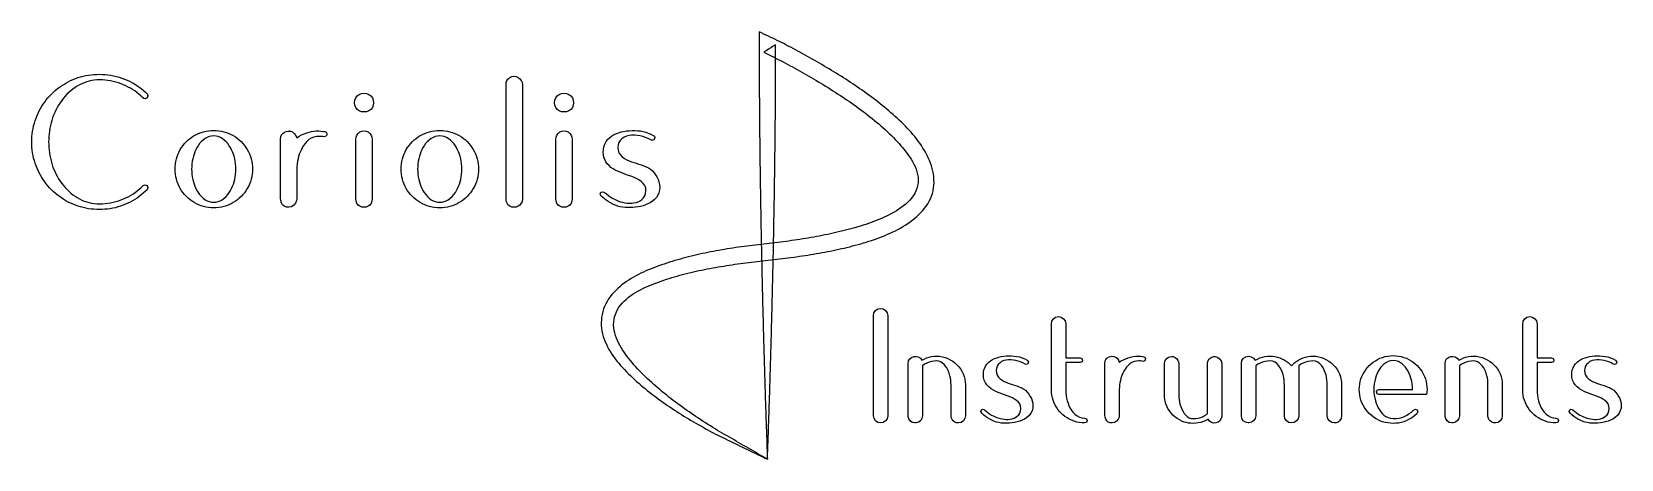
# Model space of a CAD drawing. Extents: x 0 to 5.78, y 0.1 to 1.66.
import ezdxf

# ---------------------------------------------------------------- set-up
doc = ezdxf.new("R2010")
doc.units = 0
doc.layers.add('Layer_1', color=7, linetype='CONTINUOUS')

msp = doc.modelspace()

# ---------------------------------------------------------------- linework, layer by layer
at = {"layer": 'Layer_1', "color": 7}
for points in [[(2.67393, 0.88763), (2.663719, 0.886518), (2.653504, 0.885378), (2.6433, 0.884211), (2.633101, 0.883014), (2.622902, 0.881783), (2.612699, 0.880518), (2.602514, 0.879218), (2.592325, 0.877879), (2.582137, 0.8765), (2.571954, 0.875079), (2.561782, 0.873614), (2.551614, 0.872103), (2.541446, 0.870544), (2.531291, 0.868936), (2.521153, 0.867277), (2.511022, 0.865565), (2.500894, 0.863796), (2.490785, 0.861972), (2.480678, 0.860087), (2.470587, 0.858141), (2.460499, 0.856131), (2.450424, 0.854055), (2.440369, 0.851914), (2.430334, 0.849705), (2.420318, 0.847427), (2.410321, 0.845076), (2.400336, 0.84265), (2.39036, 0.840146), (2.380412, 0.837566), (2.370477, 0.834904), (2.360566, 0.832162), (2.350683, 0.829338), (2.340821, 0.826429), (2.330994, 0.823436), (2.321203, 0.820359), (2.311429, 0.81719), (2.301687, 0.813931), (2.291968, 0.810577), (2.282379, 0.807305), (2.272822, 0.803916), (2.263315, 0.800403), (2.253857, 0.796751), (2.244459, 0.792949), (2.235137, 0.78899), (2.22589, 0.784857), (2.216715, 0.780533), (2.207642, 0.776015), (2.198669, 0.771285), (2.18982, 0.766339), (2.181105, 0.761163), (2.172534, 0.755746), (2.164131, 0.750082), (2.155902, 0.744159), (2.14787, 0.737972), (2.140047, 0.731512), (2.132472, 0.724794), (2.125141, 0.717797), (2.118075, 0.710525), (2.111295, 0.702982), (2.104823, 0.695183), (2.098943, 0.686893), (2.093612, 0.678253), (2.08884, 0.669278), (2.084655, 0.660025), (2.081067, 0.650522), (2.078088, 0.64081), (2.075727, 0.630933), (2.073989, 0.620916), (2.072882, 0.610823), (2.072406, 0.600679), (2.072565, 0.590511), (2.073359, 0.580388), (2.074792, 0.570316), (2.076861, 0.56036), (2.079562, 0.550572), (2.082997, 0.540822), (2.086839, 0.53122), (2.091066, 0.521787), (2.095659, 0.512525), (2.100597, 0.503441), (2.105856, 0.494542), (2.11142, 0.485818), (2.117257, 0.477282), (2.123344, 0.468935), (2.129677, 0.460749), (2.136217, 0.452741), (2.142955, 0.444892), (2.149866, 0.437201), (2.156935, 0.429654), (2.164148, 0.422235), (2.171471, 0.41495), (2.178746, 0.407829), (2.186112, 0.400798), (2.193564, 0.393855), (2.201088, 0.387011), (2.208695, 0.380249), (2.216369, 0.373579), (2.224119, 0.366989), (2.231944, 0.360476), (2.239824, 0.354052), (2.247772, 0.347703), (2.255782, 0.341432), (2.263846, 0.335239), (2.271968, 0.329119), (2.280151, 0.323066), (2.288393, 0.317079), (2.296675, 0.311169), (2.305015, 0.30532), (2.313387, 0.299548), (2.321811, 0.293835), (2.330284, 0.288181), (2.338789, 0.282596), (2.347331, 0.277072), (2.355915, 0.271604), (2.364541, 0.26619), (2.373202, 0.260831), (2.381885, 0.255534), (2.3906, 0.250288), (2.399354, 0.245089), (2.40814, 0.239936), (2.416941, 0.234837), (2.425772, 0.229781), (2.434625, 0.224769), (2.443507, 0.219793), (2.452407, 0.214855), (2.461332, 0.209949), (2.470274, 0.205072), (2.479222, 0.200225), (2.488169, 0.195403), (2.497166, 0.191007), (2.506155, 0.186618), (2.515152, 0.182226), (2.524148, 0.177839), (2.533142, 0.173455), (2.542143, 0.169071), (2.551145, 0.16469), (2.560144, 0.160312), (2.569137, 0.155941), (2.578135, 0.15157), (2.587135, 0.147202), (2.596142, 0.142834), (2.605152, 0.138468), (2.614155, 0.134108), (2.623152, 0.129755), (2.632162, 0.125401), (2.641167, 0.121053), (2.65017, 0.11671), (2.659178, 0.11237), (2.668196, 0.108032), (2.677214, 0.103702), (2.668582, 0.108729), (2.659941, 0.11375), (2.651306, 0.118762), (2.642664, 0.123773), (2.634014, 0.128783), (2.625367, 0.133787), (2.61672, 0.138787), (2.608062, 0.14379), (2.59941, 0.148785), (2.590764, 0.153774), (2.582106, 0.158766), (2.573454, 0.163751), (2.564804, 0.168732), (2.556133, 0.173722), (2.547468, 0.178705), (2.538814, 0.183679), (2.530142, 0.18866), (2.521476, 0.193635), (2.512809, 0.198608), (2.504132, 0.203583), (2.495471, 0.208547), (2.486812, 0.213983), (2.478158, 0.219435), (2.469522, 0.224904), (2.460899, 0.230398), (2.452293, 0.235922), (2.443706, 0.241478), (2.435151, 0.247062), (2.426615, 0.252687), (2.418096, 0.258357), (2.409608, 0.264066), (2.401153, 0.269817), (2.392731, 0.275611), (2.384348, 0.281448), (2.375985, 0.287344), (2.367664, 0.293287), (2.359375, 0.299287), (2.351133, 0.305335), (2.342936, 0.311435), (2.33478, 0.317596), (2.326665, 0.323818), (2.318594, 0.330105), (2.310581, 0.336446), (2.302616, 0.342855), (2.294699, 0.349335), (2.286848, 0.355875), (2.279046, 0.362493), (2.271315, 0.369175), (2.263642, 0.375938), (2.256035, 0.382776), (2.248505, 0.389687), (2.241044, 0.396683), (2.233662, 0.40376), (2.226363, 0.410919), (2.219153, 0.418162), (2.212026, 0.425501), (2.204991, 0.432933), (2.198066, 0.440447), (2.1916, 0.447721), (2.185223, 0.455064), (2.178949, 0.462497), (2.172799, 0.470036), (2.166796, 0.477693), (2.160963, 0.485481), (2.155334, 0.493405), (2.149932, 0.501481), (2.144786, 0.509729), (2.139931, 0.51816), (2.135411, 0.526771), (2.13127, 0.53557), (2.127552, 0.544562), (2.124314, 0.553724), (2.1216, 0.563058), (2.119418, 0.572613), (2.118096, 0.582338), (2.117616, 0.592147), (2.117963, 0.601956), (2.119124, 0.611705), (2.121091, 0.621313), (2.123864, 0.63072), (2.127448, 0.639859), (2.131842, 0.648632), (2.137042, 0.656948), (2.143039, 0.664709), (2.149649, 0.672475), (2.15672, 0.679822), (2.164203, 0.686754), (2.172046, 0.693275), (2.180199, 0.699401), (2.188615, 0.705153), (2.197252, 0.710556), (2.206088, 0.715646), (2.215078, 0.720444), (2.224208, 0.724985), (2.233451, 0.729294), (2.242793, 0.7334), (2.252197, 0.73732), (2.261664, 0.741085), (2.271197, 0.744724), (2.280759, 0.748249), (2.290362, 0.751687), (2.3, 0.75506), (2.309636, 0.758376), (2.319363, 0.761494), (2.329125, 0.764518), (2.338906, 0.767447), (2.348709, 0.770284), (2.358538, 0.773033), (2.368394, 0.775696), (2.378274, 0.778276), (2.388177, 0.780773), (2.398097, 0.783191), (2.408045, 0.785533), (2.418012, 0.7878), (2.427985, 0.789991), (2.437982, 0.792114), (2.447986, 0.794167), (2.458006, 0.796155), (2.468031, 0.798077), (2.478073, 0.79994), (2.488136, 0.801746), (2.498195, 0.803492), (2.508263, 0.805185), (2.518345, 0.806827), (2.528433, 0.80842), (2.538525, 0.809965), (2.548625, 0.811465), (2.558748, 0.812926), (2.568868, 0.814345), (2.578992, 0.815726), (2.589116, 0.817072), (2.599257, 0.818385), (2.609403, 0.819668), (2.619532, 0.820919), (2.629675, 0.822146), (2.639815, 0.823347), (2.649975, 0.824527), (2.660124, 0.825686), (2.670265, 0.826826), (2.680427, 0.827952), (2.680469, 0.827956), (2.690767, 0.829092), (2.701072, 0.830257), (2.711374, 0.831453), (2.721678, 0.83268), (2.731976, 0.833939), (2.742258, 0.835229), (2.752542, 0.836554), (2.762816, 0.837913), (2.773097, 0.839309), (2.783372, 0.840743), (2.793631, 0.842213), (2.803885, 0.843724), (2.814144, 0.845277), (2.824396, 0.846872), (2.834626, 0.848509), (2.844865, 0.850195), (2.855095, 0.851927), (2.865301, 0.853706), (2.875508, 0.855537), (2.885697, 0.85742), (2.895888, 0.859359), (2.90606, 0.861354), (2.916228, 0.863411), (2.926388, 0.865529), (2.936532, 0.867712), (2.946654, 0.869961), (2.956758, 0.872279), (2.966847, 0.87467), (2.97692, 0.877139), (2.986961, 0.879684), (2.996989, 0.882316), (3.006995, 0.885035), (3.016965, 0.887843), (3.026928, 0.890754), (3.036849, 0.893763), (3.046746, 0.896881), (3.056597, 0.900109), (3.066406, 0.903453), (3.076183, 0.906927), (3.085897, 0.910526), (3.095571, 0.914269), (3.105185, 0.918158), (3.114737, 0.922203), (3.124208, 0.926408), (3.13361, 0.930791), (3.142912, 0.935353), (3.15212, 0.940112), (3.161227, 0.945081), (3.170203, 0.950264), (3.179041, 0.955676), (3.187723, 0.961329), (3.196238, 0.967241), (3.204554, 0.973417), (3.212665, 0.979882), (3.220534, 0.986638), (3.228139, 0.9937), (3.235439, 1.001064), (3.242409, 1.008741), (3.249008, 1.016721), (3.255125, 1.024948), (3.260749, 1.033505), (3.265838, 1.04239), (3.270352, 1.051592), (3.27424, 1.061065), (3.277477, 1.070789), (3.280035, 1.080711), (3.281901, 1.090778), (3.283078, 1.100947), (3.283579, 1.111188), (3.283424, 1.121431), (3.282643, 1.131645), (3.28127, 1.141806), (3.279344, 1.151878), (3.276909, 1.161823), (3.274001, 1.171639), (3.270658, 1.181317), (3.266912, 1.190853), (3.262801, 1.200231), (3.258347, 1.209467), (3.253585, 1.218539), (3.248537, 1.227456), (3.243227, 1.236217), (3.237672, 1.244829), (3.231894, 1.253287), (3.225905, 1.261601), (3.219723, 1.269769), (3.213351, 1.277804), (3.206818, 1.285689), (3.20012, 1.293445), (3.19327, 1.301068), (3.186271, 1.308566), (3.179164, 1.315932), (3.17195, 1.323201), (3.164647, 1.330365), (3.157255, 1.337435), (3.149779, 1.344415), (3.14222, 1.351311), (3.134582, 1.358127), (3.126871, 1.364865), (3.119092, 1.371526), (3.111252, 1.378111), (3.103359, 1.384618), (3.09541, 1.391055), (3.087402, 1.397429), (3.07935, 1.403732), (3.071244, 1.409977), (3.063091, 1.41616), (3.054902, 1.422279), (3.046656, 1.428351), (3.038373, 1.434365), (3.030055, 1.440322), (3.0217, 1.446227), (3.013308, 1.452082), (3.004876, 1.457892), (2.996423, 1.463645), (2.987931, 1.469357), (2.979417, 1.475017), (2.970873, 1.480634), (2.962294, 1.486211), (2.953689, 1.491747), (2.945054, 1.497243), (2.936398, 1.502697), (2.927725, 1.508107), (2.919013, 1.513488), (2.910284, 1.518829), (2.901541, 1.524128), (2.892775, 1.529392), (2.883975, 1.534631), (2.875162, 1.539831), (2.866561, 1.544862), (2.857935, 1.549864), (2.849297, 1.554831), (2.840648, 1.559761), (2.831975, 1.564662), (2.823281, 1.569534), (2.814579, 1.57437), (2.805852, 1.579178), (2.797104, 1.583958), (2.788343, 1.588704), (2.77956, 1.593422), (2.770771, 1.598102), (2.761968, 1.60275), (2.753134, 1.607372), (2.744285, 1.61196), (2.736401, 1.616012), (2.728509, 1.620032), (2.720602, 1.624024), (2.712675, 1.627986), (2.704736, 1.631911), (2.697399, 1.635539), (2.690022, 1.639038), (2.68145, 1.643079), (2.672888, 1.647114), (2.664335, 1.651145), (2.655769, 1.655181), (2.647202, 1.659217), (2.647202, 1.64975), (2.647202, 1.640278), (2.647202, 1.630818), (2.647202, 1.621342), (2.647202, 1.611873), (2.647204, 1.601466), (2.64721, 1.591055), (2.647219, 1.580659), (2.647232, 1.570262), (2.647249, 1.559864), (2.647269, 1.549466), (2.647293, 1.539069), (2.647321, 1.528659), (2.647352, 1.518251), (2.647387, 1.507848), (2.647425, 1.497449), (2.647467, 1.487041), (2.647512, 1.476639), (2.64756, 1.46623), (2.647612, 1.455829), (2.647667, 1.445423), (2.647726, 1.435027), (2.647788, 1.424628), (2.647853, 1.414227), (2.647921, 1.403823), (2.647993, 1.39342), (2.648067, 1.383017), (2.648145, 1.372616), (2.648226, 1.362218), (2.64831, 1.351825), (2.648398, 1.341422), (2.648488, 1.331011), (2.648581, 1.320608), (2.648678, 1.310214), (2.648777, 1.299801), (2.64888, 1.289401), (2.648985, 1.278998), (2.649094, 1.268596), (2.649205, 1.258195), (2.649319, 1.247797), (2.649436, 1.237388), (2.649556, 1.226986), (2.649679, 1.216591), (2.649805, 1.206191), (2.649933, 1.195787), (2.650064, 1.185381), (2.650199, 1.174975), (2.650336, 1.164571), (2.650475, 1.154169), (2.650617, 1.143773), (2.650763, 1.13337), (2.65091, 1.122963), (2.651061, 1.112566), (2.651214, 1.102155), (2.65137, 1.091758), (2.651528, 1.081352), (2.65169, 1.070939), (2.651853, 1.060545), (2.652019, 1.050148), (2.652188, 1.03975), (2.65236, 1.029353), (2.652533, 1.018961), (2.65271, 1.00855), (2.652889, 0.998148), (2.653071, 0.987745), (2.653255, 0.977343), (2.653442, 0.966934), (2.653631, 0.956521), (2.653823, 0.946129), (2.654017, 0.935726), (2.654213, 0.925316), (2.654413, 0.914914), (2.654614, 0.90452), (2.654818, 0.894118), (2.655024, 0.883711), (2.655233, 0.873302), (2.655444, 0.862895), (2.655658, 0.852492), (2.655873, 0.842097), (2.656092, 0.831695), (2.656312, 0.821288), (2.656535, 0.810882), (2.656761, 0.800479), (2.656988, 0.790085), (2.657218, 0.779683), (2.65745, 0.76928), (2.657685, 0.758879), (2.657922, 0.748485), (2.658161, 0.738085), (2.658402, 0.727684), (2.658646, 0.717288), (2.658892, 0.706885), (2.659141, 0.69648), (2.659391, 0.68608), (2.659645, 0.675674), (2.6599, 0.665269), (2.660157, 0.654871), (2.660417, 0.64447), (2.660679, 0.634075), (2.660943, 0.623676), (2.66121, 0.613283), (2.661478, 0.602887), (2.66175, 0.592484), (2.662023, 0.582083), (2.662299, 0.571678), (2.662576, 0.561279), (2.662857, 0.55087), (2.663139, 0.540461), (2.663424, 0.530063), (2.663711, 0.519663), (2.664, 0.509272), (2.664291, 0.498878), (2.664585, 0.488474), (2.664881, 0.478073), (2.665179, 0.467667), (2.665479, 0.457273), (2.665782, 0.446866), (2.666087, 0.436463), (2.666395, 0.426064), (2.666704, 0.415669), (2.667017, 0.405262), (2.667331, 0.394867), (2.667647, 0.384472), (2.667966, 0.374071), (2.668288, 0.36366), (2.668612, 0.353256), (2.668938, 0.342859), (2.669267, 0.332463), (2.669598, 0.322064), (2.669931, 0.311668), (2.670268, 0.301269), (2.670606, 0.290873), (2.670947, 0.28048), (2.671291, 0.270088), (2.671637, 0.25969), (2.671986, 0.249291), (2.672338, 0.238894), (2.672693, 0.228492), (2.67305, 0.218099), (2.673411, 0.207704), (2.673774, 0.197303), (2.674141, 0.186898), (2.674511, 0.176501), (2.674885, 0.166096), (2.675262, 0.155696), (2.675643, 0.145302), (2.676028, 0.13491), (2.676418, 0.124514), (2.676814, 0.114108), (2.677218, 0.103701), (2.677623, 0.114105), (2.678018, 0.1245), (2.678408, 0.134896), (2.678793, 0.14529), (2.679174, 0.155686), (2.679551, 0.166091), (2.679925, 0.17649), (2.680295, 0.186889), (2.680661, 0.19728), (2.681025, 0.207687), (2.681386, 0.21809), (2.681743, 0.228483), (2.682098, 0.238881), (2.682449, 0.249272), (2.682798, 0.259664), (2.683144, 0.270054), (2.683488, 0.280448), (2.683829, 0.29085), (2.684168, 0.301245), (2.684504, 0.311644), (2.684837, 0.322034), (2.685168, 0.332429), (2.685497, 0.342818), (2.685823, 0.353219), (2.686147, 0.363622), (2.686468, 0.374021), (2.686787, 0.38442), (2.687104, 0.394813), (2.687418, 0.405207), (2.68773, 0.415596), (2.688039, 0.426002), (2.688347, 0.436392), (2.688652, 0.446789), (2.688954, 0.457188), (2.689255, 0.467584), (2.689553, 0.477986), (2.689849, 0.488391), (2.690142, 0.498781), (2.690434, 0.509179), (2.690723, 0.519582), (2.69101, 0.529986), (2.691295, 0.540388), (2.691577, 0.550784), (2.691857, 0.561184), (2.692135, 0.571585), (2.69241, 0.581984), (2.692684, 0.592378), (2.692955, 0.602776), (2.693223, 0.613177), (2.69349, 0.623575), (2.693754, 0.63397), (2.694016, 0.64437), (2.694276, 0.654772), (2.694534, 0.665173), (2.694789, 0.675571), (2.695042, 0.685975), (2.695293, 0.696382), (2.695541, 0.706789), (2.695787, 0.717192), (2.696031, 0.727589), (2.696273, 0.738), (2.696512, 0.748399), (2.696749, 0.758806), (2.696984, 0.769218), (2.697216, 0.779619), (2.697446, 0.79003), (2.697674, 0.800436), (2.697899, 0.810833), (2.698122, 0.82124), (2.698343, 0.831632), (2.698561, 0.842027), (2.698777, 0.852422), (2.69899, 0.862833), (2.699201, 0.873236), (2.69941, 0.883647), (2.699616, 0.894041), (2.69982, 0.904436), (2.700022, 0.914847), (2.700221, 0.92525), (2.700418, 0.935659), (2.700612, 0.94607), (2.700804, 0.956478), (2.700993, 0.966878), (2.701179, 0.977284), (2.701364, 0.987691), (2.701545, 0.998093), (2.701725, 1.008502), (2.701901, 1.018895), (2.702075, 1.029302), (2.702247, 1.039697), (2.702415, 1.050093), (2.702582, 1.0605), (2.702745, 1.070893), (2.702906, 1.081297), (2.703065, 1.091706), (2.703221, 1.102111), (2.703374, 1.112504), (2.703524, 1.122907), (2.703672, 1.133311), (2.703817, 1.143707), (2.70396, 1.154114), (2.704099, 1.16452), (2.704236, 1.174917), (2.70437, 1.185319), (2.704501, 1.195715), (2.70463, 1.206119), (2.704756, 1.216517), (2.704879, 1.22692), (2.704998, 1.237314), (2.705116, 1.247709), (2.70523, 1.258109), (2.705341, 1.26852), (2.70545, 1.278924), (2.705555, 1.289322), (2.705658, 1.299736), (2.705757, 1.310141), (2.705854, 1.320555), (2.705947, 1.330969), (2.706038, 1.341375), (2.706125, 1.35178), (2.706209, 1.362185), (2.70629, 1.372589), (2.706368, 1.383001), (2.706443, 1.393411), (2.706514, 1.403804), (2.706583, 1.414213), (2.706648, 1.424611), (2.70671, 1.435014), (2.706768, 1.445424), (2.706823, 1.455833), (2.706875, 1.466241), (2.706924, 1.476651), (2.706969, 1.487061), (2.70701, 1.497464), (2.707049, 1.507867), (2.707083, 1.518265), (2.707114, 1.528676), (2.707142, 1.539068), (2.707166, 1.549478), (2.707186, 1.559878), (2.707203, 1.570285), (2.707216, 1.58068), (2.707226, 1.591082), (2.707231, 1.601478), (2.707233, 1.611873), (2.707233, 1.611889), (2.698672, 1.60646), (2.690105, 1.601028), (2.68155, 1.595603), (2.67298, 1.590169), (2.664417, 1.584739), (2.671364, 1.581446), (2.678255, 1.578033), (2.685984, 1.574211), (2.69369, 1.570359), (2.701392, 1.566471), (2.709075, 1.562557), (2.71675, 1.558612), (2.725406, 1.554124), (2.73404, 1.549606), (2.74266, 1.545055), (2.751257, 1.540477), (2.75984, 1.535866), (2.768412, 1.531222), (2.776957, 1.526553), (2.785483, 1.521856), (2.793998, 1.517125), (2.802493, 1.512364), (2.810981, 1.507567), (2.819457, 1.502737), (2.827904, 1.497881), (2.836341, 1.492988), (2.844749, 1.48807), (2.853654, 1.482812), (2.862533, 1.477517), (2.871385, 1.472186), (2.880209, 1.466817), (2.889005, 1.461412), (2.897785, 1.455961), (2.906545, 1.450465), (2.915279, 1.444928), (2.923979, 1.439352), (2.932651, 1.433734), (2.941298, 1.428069), (2.94992, 1.422356), (2.9585, 1.416605), (2.967058, 1.410799), (2.975571, 1.404952), (2.98405, 1.399055), (2.992498, 1.393104), (3.000912, 1.387098), (3.009281, 1.38104), (3.017608, 1.374926), (3.025902, 1.368746), (3.034143, 1.362512), (3.042332, 1.356217), (3.050467, 1.34986), (3.058552, 1.343432), (3.066589, 1.336927), (3.074556, 1.330356), (3.082465, 1.323702), (3.090303, 1.316969), (3.098075, 1.310145), (3.105754, 1.303244), (3.113349, 1.29625), (3.120862, 1.289148), (3.128271, 1.281946), (3.135572, 1.274634), (3.142761, 1.267199), (3.149733, 1.259766), (3.156598, 1.25223), (3.163337, 1.244585), (3.169936, 1.236819), (3.176373, 1.228924), (3.18263, 1.22088), (3.188678, 1.212676), (3.194478, 1.204304), (3.199997, 1.195741), (3.205192, 1.186964), (3.209994, 1.177976), (3.214339, 1.168756), (3.218141, 1.159307), (3.221308, 1.14963), (3.223732, 1.139745), (3.225304, 1.12967), (3.225911, 1.11951), (3.225474, 1.10933), (3.223949, 1.099268), (3.221348, 1.08943), (3.217724, 1.079899), (3.213188, 1.070777), (3.207852, 1.062091), (3.201848, 1.053866), (3.1952, 1.046085), (3.188016, 1.038796), (3.1804, 1.031945), (3.17245, 1.025504), (3.164222, 1.019423), (3.155763, 1.013668), (3.14711, 1.008205), (3.138287, 1.003006), (3.129323, 0.99805), (3.120244, 0.993321), (3.111054, 0.988795), (3.101784, 0.984465), (3.09243, 0.980309), (3.083002, 0.976316), (3.073507, 0.972474), (3.063968, 0.968782), (3.054373, 0.965221), (3.044726, 0.961786), (3.03503, 0.958468), (3.025304, 0.955266), (3.015537, 0.952169), (3.005746, 0.949176), (2.995921, 0.946279), (2.986064, 0.943473), (2.976197, 0.940759), (2.966311, 0.93813), (2.956397, 0.93558), (2.946464, 0.933108), (2.936509, 0.930709), (2.926544, 0.928382), (2.916556, 0.926123), (2.906549, 0.923929), (2.896543, 0.921802), (2.886523, 0.919735), (2.87648, 0.917726), (2.866433, 0.915776), (2.856364, 0.913879), (2.846282, 0.912036), (2.836206, 0.910248), (2.826121, 0.90851), (2.816012, 0.906818), (2.805895, 0.905175), (2.795772, 0.903577), (2.78565, 0.902027), (2.775522, 0.90052), (2.76538, 0.899054), (2.755244, 0.897632), (2.745097, 0.89625), (2.734953, 0.894908), (2.724799, 0.893604), (2.714634, 0.892337), (2.704482, 0.891109), (2.694316, 0.889915), (2.68414, 0.888756), (2.67397, 0.887632), (2.673928, 0.887627)], [(0.246071, 1.50452), (0.25648, 1.504324), (0.266877, 1.503725), (0.277235, 1.502705), (0.287544, 1.501251), (0.297779, 1.49935), (0.307926, 1.496991), (0.31795, 1.494171), (0.327825, 1.490889), (0.337547, 1.48714), (0.346749, 1.483222), (0.355805, 1.478958), (0.364688, 1.47435), (0.373391, 1.469391), (0.38188, 1.464093), (0.390142, 1.458458), (0.398176, 1.452483), (0.405951, 1.446189), (0.413472, 1.439572), (0.416216, 1.436828), (0.41896, 1.434084), (0.419875, 1.434084), (0.422619, 1.425851), (0.420104, 1.418304), (0.412557, 1.415789), (0.407321, 1.41681), (0.403409, 1.420362), (0.396605, 1.426694), (0.389542, 1.432739), (0.382233, 1.438481), (0.37468, 1.443914), (0.366906, 1.449022), (0.358925, 1.453797), (0.350749, 1.458237), (0.342396, 1.462339), (0.333888, 1.466101), (0.324803, 1.469857), (0.315552, 1.473176), (0.306156, 1.476055), (0.296622, 1.478498), (0.286997, 1.480504), (0.277293, 1.482084), (0.267533, 1.48325), (0.257723, 1.484016), (0.2479, 1.484396), (0.24607, 1.484396), (0.236666, 1.484118), (0.22729, 1.48327), (0.217985, 1.481839), (0.208787, 1.47982), (0.19974, 1.47722), (0.190872, 1.474049), (0.182218, 1.470333), (0.173804, 1.466101), (0.165467, 1.46141), (0.157391, 1.456281), (0.149596, 1.450732), (0.142101, 1.44479), (0.134913, 1.438477), (0.128045, 1.431827), (0.121496, 1.424867), (0.11526, 1.417618), (0.108979, 1.409545), (0.103093, 1.401173), (0.097609, 1.392542), (0.092513, 1.383658), (0.087808, 1.374566), (0.083487, 1.365297), (0.079526, 1.355845), (0.075925, 1.346267), (0.072784, 1.336829), (0.070031, 1.327283), (0.067661, 1.317626), (0.065674, 1.30788), (0.06407, 1.298082), (0.062837, 1.288217), (0.06197, 1.278317), (0.061457, 1.268389), (0.061289, 1.25845), (0.061457, 1.248513), (0.06197, 1.238577), (0.062837, 1.228683), (0.06407, 1.218816), (0.065676, 1.209011), (0.067664, 1.199263), (0.070031, 1.189616), (0.072784, 1.180072), (0.075925, 1.170633), (0.079524, 1.161058), (0.083479, 1.151621), (0.087805, 1.142341), (0.092509, 1.133249), (0.097603, 1.124368), (0.103096, 1.115722), (0.108984, 1.107348), (0.11526, 1.099281), (0.121583, 1.092131), (0.128209, 1.085244), (0.135126, 1.078652), (0.14233, 1.072376), (0.149817, 1.066433), (0.15757, 1.060845), (0.165569, 1.055631), (0.173804, 1.050799), (0.18227, 1.046755), (0.190953, 1.043218), (0.199837, 1.040206), (0.208895, 1.037739), (0.218083, 1.03583), (0.227357, 1.03448), (0.236699, 1.033681), (0.24607, 1.033419), (0.246985, 1.033419), (0.256889, 1.033617), (0.266796, 1.034226), (0.276656, 1.035257), (0.28646, 1.036724), (0.296186, 1.038636), (0.305819, 1.041001), (0.31533, 1.043819), (0.324691, 1.047086), (0.333887, 1.050799), (0.342702, 1.054738), (0.351338, 1.059042), (0.359786, 1.063721), (0.368016, 1.068769), (0.375999, 1.074176), (0.383737, 1.079948), (0.391193, 1.086061), (0.398367, 1.092513), (0.405239, 1.099281), (0.412557, 1.102026), (0.420104, 1.09951), (0.422619, 1.091963), (0.419875, 1.084645), (0.412998, 1.078024), (0.405869, 1.071668), (0.398496, 1.065589), (0.390904, 1.05981), (0.383083, 1.054322), (0.375055, 1.049143), (0.366853, 1.044285), (0.358465, 1.039739), (0.349908, 1.035506), (0.341205, 1.031589), (0.332167, 1.027868), (0.322967, 1.024544), (0.313647, 1.021631), (0.304204, 1.019123), (0.294661, 1.01702), (0.285031, 1.015319), (0.275351, 1.014016), (0.265611, 1.013098), (0.255852, 1.012557), (0.24607, 1.012379), (0.2362, 1.01256), (0.226354, 1.013108), (0.216533, 1.014036), (0.20676, 1.015352), (0.197042, 1.017063), (0.187413, 1.019171), (0.177867, 1.021684), (0.168449, 1.024593), (0.159169, 1.027894), (0.15002, 1.031589), (0.141306, 1.035511), (0.132748, 1.039745), (0.124365, 1.04429), (0.116143, 1.049159), (0.108132, 1.05433), (0.100325, 1.059807), (0.09272, 1.065597), (0.085362, 1.071664), (0.078232, 1.07802), (0.071351, 1.084645), (0.064911, 1.091505), (0.058723, 1.098591), (0.05279, 1.105906), (0.047125, 1.113437), (0.041749, 1.121157), (0.036656, 1.129072), (0.031851, 1.137169), (0.027346, 1.145422), (0.023128, 1.153846), (0.01921, 1.1624), (0.015514, 1.171548), (0.012212, 1.180833), (0.009303, 1.190254), (0.006792, 1.199791), (0.004683, 1.209425), (0.002973, 1.219131), (0.001657, 1.228907), (0.000728, 1.238737), (0.00018, 1.24859), (0, 1.25845), (0.00018, 1.26832), (0.000729, 1.278166), (0.001657, 1.287987), (0.002972, 1.29776), (0.004683, 1.307478), (0.006792, 1.317107), (0.009304, 1.326653), (0.012213, 1.336071), (0.015514, 1.345351), (0.01921, 1.3545), (0.023072, 1.363098), (0.027234, 1.37155), (0.031704, 1.379851), (0.03647, 1.387963), (0.041548, 1.395898), (0.046925, 1.403626), (0.052598, 1.411135), (0.05857, 1.418422), (0.06482, 1.42546), (0.071351, 1.432254), (0.078228, 1.438876), (0.085357, 1.445232), (0.09273, 1.451311), (0.100321, 1.45709), (0.108143, 1.462577), (0.116171, 1.467757), (0.124373, 1.472614), (0.132761, 1.477161), (0.141318, 1.481394), (0.15002, 1.485311), (0.159169, 1.489006), (0.168453, 1.492308), (0.177874, 1.495218), (0.187412, 1.497728), (0.197046, 1.499837), (0.206751, 1.501547), (0.216528, 1.502863), (0.226358, 1.503792), (0.236211, 1.50434), (0.24607, 1.50452)], [(1.725897, 1.467015), (1.726728, 1.474695), (1.729471, 1.481907), (1.734129, 1.488055), (1.740251, 1.492964), (1.747407, 1.496147), (1.755169, 1.497202), (1.762981, 1.496244), (1.770208, 1.493139), (1.776208, 1.488055), (1.781298, 1.482045), (1.784396, 1.474832), (1.785356, 1.467015), (1.785356, 1.456834), (1.785356, 1.446652), (1.785356, 1.436489), (1.785356, 1.426323), (1.785356, 1.416138), (1.785356, 1.405957), (1.785356, 1.395779), (1.785356, 1.385612), (1.785356, 1.375428), (1.785356, 1.365252), (1.785356, 1.355079), (1.785356, 1.344911), (1.785356, 1.334731), (1.785356, 1.324554), (1.785356, 1.314381), (1.785356, 1.304202), (1.785356, 1.29404), (1.785356, 1.283862), (1.785356, 1.273685), (1.785356, 1.263504), (1.785356, 1.253338), (1.785356, 1.243169), (1.785356, 1.232989), (1.785356, 1.222811), (1.785356, 1.212641), (1.785356, 1.202473), (1.785356, 1.1923), (1.785356, 1.182128), (1.785356, 1.171954), (1.785356, 1.161781), (1.785356, 1.151616), (1.785356, 1.141444), (1.785356, 1.131272), (1.785356, 1.121095), (1.785356, 1.110921), (1.785356, 1.10075), (1.785356, 1.090587), (1.785356, 1.080406), (1.785356, 1.070232), (1.785356, 1.060056), (1.785356, 1.049884), (1.784299, 1.042118), (1.781115, 1.034963), (1.776208, 1.028845), (1.770065, 1.024189), (1.762851, 1.021445), (1.755169, 1.020612), (1.747532, 1.02153), (1.740382, 1.024354), (1.734129, 1.028845), (1.72964, 1.035094), (1.726814, 1.04225), (1.725897, 1.049884), (1.725897, 1.060066), (1.725897, 1.070247), (1.725897, 1.080411), (1.725897, 1.090577), (1.725897, 1.100761), (1.725897, 1.110942), (1.725897, 1.12112), (1.725897, 1.131288), (1.725897, 1.141471), (1.725897, 1.151648), (1.725897, 1.161821), (1.725897, 1.171989), (1.725897, 1.182169), (1.725897, 1.192346), (1.725897, 1.202518), (1.725897, 1.212697), (1.725897, 1.22286), (1.725897, 1.233037), (1.725897, 1.243214), (1.725897, 1.253396), (1.725897, 1.263562), (1.725897, 1.273731), (1.725897, 1.283911), (1.725897, 1.294088), (1.725897, 1.304259), (1.725897, 1.314427), (1.725897, 1.3246), (1.725897, 1.334771), (1.725897, 1.344946), (1.725897, 1.355119), (1.725897, 1.365284), (1.725897, 1.375455), (1.725897, 1.385628), (1.725897, 1.395805), (1.725897, 1.405978), (1.725897, 1.41615), (1.725897, 1.426313), (1.725897, 1.436494), (1.725897, 1.446668), (1.725897, 1.456844), (1.725897, 1.467015)], [(1.174539, 1.401153), (1.175609, 1.410214), (1.179025, 1.418658), (1.184601, 1.425851), (1.19181, 1.431437), (1.200251, 1.434846), (1.2093, 1.435913), (1.218361, 1.434843), (1.226805, 1.431427), (1.233998, 1.425851), (1.239584, 1.418642), (1.242993, 1.410201), (1.244061, 1.401153), (1.24299, 1.392091), (1.239575, 1.383647), (1.233998, 1.376454), (1.226653, 1.371305), (1.218222, 1.368248), (1.2093, 1.367306), (1.200367, 1.368251), (1.191942, 1.371307), (1.184601, 1.376454), (1.179015, 1.383663), (1.175606, 1.392104), (1.174539, 1.401153)], [(1.902417, 1.401153), (1.903487, 1.410214), (1.906903, 1.418658), (1.912479, 1.425851), (1.919688, 1.431437), (1.928129, 1.434846), (1.937178, 1.435913), (1.946239, 1.434843), (1.954684, 1.431427), (1.961876, 1.425851), (1.967462, 1.418642), (1.970871, 1.410201), (1.971938, 1.401153), (1.970868, 1.392091), (1.967453, 1.383647), (1.961876, 1.376454), (1.954531, 1.371305), (1.9461, 1.368248), (1.937178, 1.367306), (1.928245, 1.368251), (1.91982, 1.371307), (1.912479, 1.376454), (1.906893, 1.383663), (1.903484, 1.392104), (1.902417, 1.401153)], [(0.662215, 1.300529), (0.67161, 1.30024), (0.680968, 1.299355), (0.69024, 1.297851), (0.69938, 1.295715), (0.708345, 1.292947), (0.717101, 1.289552), (0.725321, 1.285734), (0.733289, 1.281422), (0.740973, 1.276611), (0.748331, 1.271315), (0.755321, 1.265559), (0.761924, 1.259365), (0.768128, 1.25275), (0.773883, 1.24576), (0.779181, 1.238398), (0.783991, 1.230713), (0.788298, 1.222753), (0.792112, 1.214541), (0.795507, 1.205782), (0.79828, 1.1968), (0.800416, 1.187655), (0.801917, 1.178393), (0.8028, 1.169049), (0.803089, 1.159656), (0.8028, 1.150261), (0.801915, 1.140903), (0.800411, 1.131632), (0.798275, 1.122492), (0.795506, 1.113526), (0.792112, 1.10477), (0.788294, 1.09655), (0.783981, 1.088582), (0.779171, 1.080898), (0.773874, 1.07354), (0.768119, 1.06655), (0.761924, 1.059947), (0.75531, 1.053743), (0.748319, 1.047988), (0.740958, 1.04269), (0.733273, 1.03788), (0.725313, 1.033573), (0.717101, 1.02976), (0.708342, 1.026364), (0.69936, 1.023591), (0.690215, 1.021456), (0.680953, 1.019954), (0.671609, 1.019071), (0.662215, 1.018782), (0.652821, 1.019071), (0.643463, 1.019956), (0.634191, 1.02146), (0.625051, 1.023596), (0.616086, 1.026365), (0.60733, 1.02976), (0.59911, 1.033577), (0.591142, 1.03789), (0.583458, 1.0427), (0.5761, 1.047997), (0.56911, 1.053752), (0.562507, 1.059947), (0.556303, 1.066561), (0.550548, 1.073552), (0.54525, 1.080913), (0.54044, 1.088598), (0.536133, 1.096558), (0.532319, 1.10477), (0.528924, 1.113529), (0.526151, 1.122511), (0.524015, 1.131656), (0.522514, 1.140918), (0.521631, 1.150262), (0.521342, 1.159656), (0.521631, 1.16905), (0.522516, 1.178408), (0.52402, 1.18768), (0.526156, 1.19682), (0.528924, 1.205785), (0.532319, 1.214541), (0.536137, 1.222761), (0.540449, 1.230729), (0.54526, 1.238413), (0.550557, 1.245771), (0.556312, 1.252761), (0.562507, 1.259365), (0.569121, 1.265568), (0.576111, 1.271323), (0.583473, 1.276621), (0.591158, 1.281431), (0.599118, 1.285738), (0.60733, 1.289552), (0.616089, 1.292947), (0.625071, 1.29572), (0.634216, 1.297856), (0.643478, 1.299357), (0.652822, 1.30024), (0.662215, 1.300529)], [(0.662215, 1.280404), (0.653941, 1.27975), (0.645887, 1.277784), (0.638232, 1.274586), (0.631114, 1.270342), (0.62369, 1.265041), (0.616942, 1.258911), (0.610885, 1.252093), (0.6055, 1.244728), (0.601063, 1.237521), (0.597133, 1.230026), (0.593684, 1.222293), (0.590692, 1.214376), (0.58812, 1.206308), (0.585758, 1.197166), (0.583954, 1.187899), (0.582693, 1.178529), (0.581956, 1.169105), (0.581716, 1.159656), (0.581956, 1.150207), (0.582692, 1.140794), (0.583953, 1.131423), (0.585756, 1.122152), (0.58812, 1.113003), (0.590689, 1.104943), (0.593684, 1.09702), (0.597132, 1.089287), (0.601068, 1.081782), (0.6055, 1.074583), (0.610951, 1.067085), (0.617042, 1.060082), (0.623768, 1.053705), (0.631114, 1.048055), (0.63834, 1.044147), (0.646012, 1.041252), (0.654028, 1.039489), (0.662215, 1.038907), (0.670396, 1.039488), (0.678416, 1.041251), (0.686094, 1.044148), (0.693317, 1.048055), (0.700661, 1.053703), (0.707394, 1.060088), (0.71348, 1.067085), (0.718931, 1.074583), (0.723368, 1.081791), (0.727298, 1.089286), (0.730746, 1.097018), (0.733739, 1.104935), (0.736311, 1.113003), (0.738673, 1.122145), (0.740477, 1.131413), (0.741738, 1.140782), (0.742475, 1.150206), (0.742714, 1.159656), (0.742475, 1.169104), (0.741739, 1.178517), (0.740478, 1.187888), (0.738675, 1.197159), (0.736311, 1.206308), (0.733742, 1.214369), (0.730747, 1.222291), (0.727298, 1.230025), (0.723363, 1.237529), (0.718931, 1.244728), (0.713549, 1.252088), (0.707496, 1.258904), (0.700735, 1.265046), (0.693317, 1.270342), (0.686194, 1.274588), (0.678536, 1.277786), (0.670479, 1.279752), (0.662215, 1.280404)], [(0.905156, 1.268512), (0.90607, 1.278575), (0.908995, 1.284519), (0.913388, 1.289552), (0.919321, 1.293965), (0.926212, 1.296631), (0.933513, 1.297785), (0.9416, 1.297365), (0.949192, 1.294633), (0.955468, 1.289552), (0.961445, 1.282058), (0.964615, 1.273086), (0.973179, 1.27875), (0.982178, 1.283697), (0.991542, 1.287905), (1.001206, 1.291381), (1.009555, 1.294069), (1.018072, 1.296132), (1.02671, 1.297577), (1.035435, 1.298424), (1.044199, 1.298699), (1.052432, 1.297784), (1.06158, 1.29687), (1.066898, 1.29639), (1.071642, 1.294125), (1.074386, 1.286807), (1.071642, 1.279489), (1.067068, 1.27766), (1.062495, 1.276745), (1.058835, 1.27766), (1.051517, 1.278575), (1.046029, 1.278575), (1.03603, 1.277913), (1.02625, 1.275781), (1.016979, 1.27203), (1.008524, 1.266683), (1.001255, 1.260099), (0.994714, 1.252801), (0.988903, 1.244885), (0.983825, 1.236496), (0.97999, 1.229005), (0.976603, 1.221296), (0.973676, 1.213406), (0.971204, 1.205344), (0.969189, 1.197161), (0.967296, 1.187878), (0.965859, 1.17853), (0.96494, 1.169109), (0.964615, 1.159656), (0.964615, 1.149921), (0.964615, 1.140198), (0.964615, 1.130469), (0.964615, 1.12074), (0.964615, 1.111017), (0.964615, 1.101279), (0.964615, 1.091554), (0.964615, 1.081814), (0.964615, 1.072087), (0.964615, 1.062359), (0.964615, 1.052629), (0.963701, 1.04531), (0.960171, 1.035765), (0.953638, 1.02793), (0.945101, 1.022779), (0.935343, 1.020612), (0.926932, 1.02148), (0.919036, 1.024469), (0.912474, 1.02976), (0.908317, 1.037088), (0.905904, 1.045146), (0.905156, 1.053543), (0.905156, 1.063785), (0.905156, 1.074028), (0.905156, 1.084274), (0.905156, 1.094505), (0.905156, 1.104735), (0.905156, 1.114981), (0.905156, 1.125212), (0.905156, 1.135453), (0.905156, 1.14569), (0.905156, 1.155928), (0.905156, 1.166158), (0.905156, 1.176402), (0.905156, 1.18664), (0.905156, 1.196882), (0.905156, 1.207114), (0.905156, 1.217356), (0.905156, 1.227591), (0.905156, 1.237831), (0.905156, 1.248053), (0.905156, 1.258292)], [(1.179112, 1.268512), (1.179944, 1.276192), (1.182687, 1.283404), (1.187345, 1.289552), (1.193742, 1.29457), (1.20123, 1.297699), (1.2093, 1.298699), (1.217112, 1.297741), (1.224339, 1.294636), (1.230339, 1.289552), (1.234995, 1.283409), (1.237739, 1.276195), (1.238572, 1.268512), (1.238572, 1.258096), (1.238572, 1.247679), (1.238572, 1.237259), (1.238572, 1.226854), (1.238572, 1.216449), (1.238572, 1.206028), (1.238572, 1.195624), (1.238572, 1.185209), (1.238572, 1.174798), (1.238572, 1.164385), (1.238572, 1.153981), (1.238572, 1.143562), (1.238572, 1.13315), (1.238572, 1.122733), (1.238572, 1.112328), (1.238572, 1.101911), (1.238572, 1.091502), (1.238572, 1.081088), (1.238572, 1.070692), (1.238572, 1.060278), (1.238572, 1.049884), (1.237654, 1.042247), (1.23483, 1.035098), (1.230339, 1.028845), (1.224196, 1.024189), (1.216982, 1.021445), (1.2093, 1.020612), (1.201357, 1.021483), (1.19388, 1.024255), (1.187345, 1.028845), (1.182856, 1.035094), (1.18003, 1.04225), (1.179112, 1.049884), (1.179112, 1.0603), (1.179112, 1.070718), (1.179112, 1.081138), (1.179112, 1.091543), (1.179112, 1.101948), (1.179112, 1.112368), (1.179112, 1.122773), (1.179112, 1.133188), (1.179112, 1.143599), (1.179112, 1.154012), (1.179112, 1.164416), (1.179112, 1.174834), (1.179112, 1.185247), (1.179112, 1.195663), (1.179112, 1.206069), (1.179112, 1.216485), (1.179112, 1.226895), (1.179112, 1.237308), (1.179112, 1.247705), (1.179112, 1.258118)], [(1.484786, 1.300529), (1.49418, 1.30024), (1.503538, 1.299355), (1.51281, 1.297851), (1.52195, 1.295715), (1.530915, 1.292947), (1.539671, 1.289552), (1.547891, 1.285734), (1.555859, 1.281422), (1.563543, 1.276611), (1.570901, 1.271315), (1.577891, 1.265559), (1.584495, 1.259365), (1.590698, 1.25275), (1.596453, 1.24576), (1.601751, 1.238398), (1.606561, 1.230713), (1.610868, 1.222753), (1.614682, 1.214541), (1.618077, 1.205782), (1.62085, 1.1968), (1.622986, 1.187655), (1.624487, 1.178393), (1.62537, 1.169049), (1.625659, 1.159656), (1.62537, 1.150261), (1.624485, 1.140903), (1.622981, 1.131632), (1.620845, 1.122492), (1.618077, 1.113526), (1.614682, 1.10477), (1.610864, 1.09655), (1.606552, 1.088582), (1.601741, 1.080898), (1.596445, 1.07354), (1.590689, 1.06655), (1.584495, 1.059947), (1.57788, 1.053743), (1.57089, 1.047988), (1.563528, 1.04269), (1.555843, 1.03788), (1.547883, 1.033573), (1.539671, 1.02976), (1.530912, 1.026364), (1.52193, 1.023591), (1.512785, 1.021456), (1.503523, 1.019954), (1.494179, 1.019071), (1.484786, 1.018782), (1.475391, 1.019071), (1.466033, 1.019956), (1.456762, 1.02146), (1.447622, 1.023596), (1.438656, 1.026365), (1.4299, 1.02976), (1.42168, 1.033577), (1.413712, 1.03789), (1.406028, 1.0427), (1.39867, 1.047997), (1.39168, 1.053752), (1.385077, 1.059947), (1.378873, 1.066561), (1.373118, 1.073552), (1.36782, 1.080913), (1.36301, 1.088598), (1.358703, 1.096558), (1.35489, 1.10477), (1.351494, 1.113529), (1.348721, 1.122511), (1.346586, 1.131656), (1.345084, 1.140918), (1.344201, 1.150262), (1.343912, 1.159656), (1.344201, 1.16905), (1.345086, 1.178408), (1.34659, 1.18768), (1.348726, 1.19682), (1.351495, 1.205785), (1.35489, 1.214541), (1.358707, 1.222761), (1.36302, 1.230729), (1.36783, 1.238413), (1.373127, 1.245771), (1.378882, 1.252761), (1.385077, 1.259365), (1.391691, 1.265568), (1.398682, 1.271323), (1.406043, 1.276621), (1.413728, 1.281431), (1.421688, 1.285738), (1.4299, 1.289552), (1.438659, 1.292947), (1.447641, 1.29572), (1.456786, 1.297856), (1.466048, 1.299357), (1.475392, 1.30024), (1.484786, 1.300529)], [(1.484786, 1.280404), (1.476511, 1.27975), (1.468457, 1.277784), (1.460802, 1.274586), (1.453684, 1.270342), (1.44626, 1.265041), (1.439512, 1.258911), (1.433456, 1.252093), (1.42807, 1.244728), (1.423633, 1.237521), (1.419703, 1.230026), (1.416255, 1.222293), (1.413262, 1.214376), (1.41069, 1.206308), (1.408328, 1.197166), (1.406524, 1.187899), (1.405263, 1.178529), (1.404526, 1.169105), (1.404287, 1.159656), (1.404526, 1.150207), (1.405262, 1.140794), (1.406523, 1.131423), (1.408326, 1.122152), (1.41069, 1.113003), (1.413259, 1.104943), (1.416254, 1.09702), (1.419703, 1.089287), (1.423638, 1.081782), (1.42807, 1.074583), (1.433521, 1.067085), (1.439613, 1.060082), (1.446338, 1.053705), (1.453684, 1.048055), (1.46091, 1.044147), (1.468582, 1.041252), (1.476598, 1.039489), (1.484786, 1.038907), (1.492967, 1.039488), (1.500986, 1.041251), (1.508665, 1.044148), (1.515887, 1.048055), (1.523231, 1.053703), (1.529964, 1.060088), (1.53605, 1.067085), (1.541501, 1.074583), (1.545938, 1.081791), (1.549868, 1.089286), (1.553317, 1.097018), (1.55631, 1.104935), (1.558881, 1.113003), (1.561243, 1.122145), (1.563047, 1.131413), (1.564308, 1.140782), (1.565045, 1.150206), (1.565285, 1.159656), (1.565045, 1.169104), (1.564309, 1.178517), (1.563048, 1.187888), (1.561245, 1.197159), (1.558881, 1.206308), (1.556312, 1.214369), (1.553317, 1.222291), (1.549869, 1.230025), (1.545933, 1.237529), (1.541501, 1.244728), (1.53612, 1.252088), (1.530066, 1.258904), (1.523305, 1.265046), (1.515887, 1.270342), (1.508764, 1.274588), (1.501106, 1.277786), (1.493049, 1.279752), (1.484786, 1.280404)], [(1.90699, 1.268512), (1.907822, 1.276192), (1.910565, 1.283404), (1.915223, 1.289552), (1.92162, 1.29457), (1.929108, 1.297699), (1.937178, 1.298699), (1.94499, 1.297741), (1.952217, 1.294636), (1.958217, 1.289552), (1.962873, 1.283409), (1.965617, 1.276195), (1.96645, 1.268512), (1.96645, 1.258096), (1.96645, 1.247679), (1.96645, 1.237259), (1.96645, 1.226854), (1.96645, 1.216449), (1.96645, 1.206028), (1.96645, 1.195624), (1.96645, 1.185209), (1.96645, 1.174798), (1.96645, 1.164385), (1.96645, 1.153981), (1.96645, 1.143562), (1.96645, 1.13315), (1.96645, 1.122733), (1.96645, 1.112328), (1.96645, 1.101911), (1.96645, 1.091502), (1.96645, 1.081088), (1.96645, 1.070692), (1.96645, 1.060278), (1.96645, 1.049884), (1.965532, 1.042247), (1.962708, 1.035098), (1.958217, 1.028845), (1.952074, 1.024189), (1.94486, 1.021445), (1.937178, 1.020612), (1.929235, 1.021483), (1.921758, 1.024255), (1.915223, 1.028845), (1.910734, 1.035094), (1.907908, 1.04225), (1.90699, 1.049884), (1.90699, 1.0603), (1.90699, 1.070718), (1.90699, 1.081138), (1.90699, 1.091543), (1.90699, 1.101948), (1.90699, 1.112368), (1.90699, 1.122773), (1.90699, 1.133188), (1.90699, 1.143599), (1.90699, 1.154012), (1.90699, 1.164416), (1.90699, 1.174834), (1.90699, 1.185247), (1.90699, 1.195663), (1.90699, 1.206069), (1.90699, 1.216485), (1.90699, 1.226895), (1.90699, 1.237308), (1.90699, 1.247705), (1.90699, 1.258118)], [(2.252699, 1.265768), (2.24357, 1.270475), (2.234082, 1.274426), (2.224341, 1.27766), (2.214433, 1.280313), (2.204355, 1.282141), (2.194154, 1.283148), (2.18413, 1.283272), (2.174154, 1.282278), (2.164439, 1.279832), (2.155365, 1.275593), (2.147501, 1.269427), (2.141488, 1.263474), (2.136524, 1.25662), (2.133504, 1.247752), (2.132865, 1.238325), (2.133764, 1.228541), (2.136754, 1.219186), (2.142013, 1.210882), (2.149177, 1.204102), (2.157191, 1.19834), (2.165796, 1.193502), (2.174061, 1.189823), (2.182479, 1.186473), (2.191015, 1.183436), (2.199643, 1.180695), (2.208932, 1.1779), (2.218134, 1.174841), (2.22723, 1.171509), (2.236233, 1.167888), (2.244201, 1.163696), (2.251684, 1.15869), (2.258559, 1.152876), (2.26472, 1.146308), (2.270098, 1.139069), (2.274653, 1.131298), (2.279111, 1.122248), (2.282542, 1.112761), (2.284729, 1.102916), (2.285486, 1.092865), (2.284715, 1.082816), (2.282452, 1.073251), (2.278645, 1.064191), (2.273341, 1.055914), (2.266747, 1.048614), (2.259162, 1.042354), (2.250869, 1.037078), (2.242485, 1.032737), (2.233801, 1.029035), (2.22487, 1.025971), (2.215752, 1.023534), (2.206495, 1.021699), (2.197146, 1.020432), (2.187751, 1.019697), (2.178465, 1.019206), (2.169172, 1.019222), (2.159885, 1.019779), (2.150653, 1.020909), (2.141525, 1.022634), (2.132536, 1.024971), (2.123717, 1.02793), (2.114588, 1.031934), (2.105737, 1.036519), (2.097189, 1.041651), (2.090868, 1.046264), (2.084643, 1.051004), (2.078509, 1.055875), (2.072491, 1.060861), (2.068832, 1.06818), (2.071119, 1.07504), (2.077979, 1.077327), (2.084383, 1.074583), (2.091317, 1.068995), (2.098325, 1.063514), (2.105422, 1.058117), (2.112746, 1.053598), (2.120386, 1.049617), (2.128291, 1.046225), (2.135446, 1.043289), (2.14278, 1.040863), (2.150245, 1.038907), (2.158429, 1.037324), (2.166662, 1.036093), (2.174944, 1.035248), (2.183238, 1.035543), (2.191479, 1.036448), (2.199643, 1.037992), (2.207258, 1.040429), (2.214328, 1.044122), (2.220682, 1.04897), (2.226416, 1.054823), (2.230744, 1.061776), (2.234017, 1.071123), (2.235318, 1.080986), (2.234339, 1.090638), (2.231032, 1.099751), (2.225256, 1.107514), (2.217843, 1.114401), (2.2095, 1.120144), (2.200557, 1.124895), (2.192554, 1.12864), (2.184372, 1.132001), (2.176047, 1.135012), (2.167626, 1.137701), (2.158624, 1.140928), (2.149679, 1.144288), (2.140791, 1.147783), (2.13195, 1.151423), (2.123518, 1.155532), (2.115457, 1.160324), (2.10786, 1.16582), (2.100831, 1.172009), (2.094445, 1.178866), (2.089103, 1.186228), (2.084922, 1.194305), (2.082004, 1.202911), (2.080332, 1.211865), (2.079809, 1.220945), (2.080332, 1.230994), (2.082053, 1.240914), (2.085186, 1.250468), (2.089871, 1.259365), (2.095643, 1.266672), (2.102189, 1.273287), (2.109451, 1.279108), (2.117314, 1.284063), (2.12603, 1.288407), (2.135077, 1.291972), (2.1444, 1.294783), (2.153904, 1.29687), (2.164123, 1.298384), (2.174408, 1.299365), (2.184737, 1.299783), (2.195069, 1.299614), (2.205026, 1.299253), (2.214922, 1.298164), (2.224713, 1.296343), (2.234345, 1.293805), (2.243774, 1.290577), (2.252952, 1.286702), (2.261846, 1.282234), (2.266057, 1.279114), (2.267335, 1.274001), (2.264838, 1.267146), (2.258187, 1.263938), (2.252699, 1.265768)], [(3.063348, 0.626219), (3.065051, 0.636172), (3.070551, 0.644628), (3.07894, 0.650536), (3.088961, 0.652632), (3.099058, 0.650678), (3.10737, 0.644628), (3.11342, 0.636316), (3.115375, 0.626219), (3.115375, 0.616076), (3.115375, 0.605941), (3.115375, 0.595805), (3.115375, 0.585662), (3.115375, 0.575532), (3.115375, 0.565397), (3.115375, 0.555249), (3.115375, 0.545105), (3.115375, 0.534972), (3.115375, 0.524838), (3.115375, 0.514701), (3.115375, 0.50457), (3.115375, 0.494433), (3.115375, 0.484295), (3.115375, 0.47416), (3.115375, 0.464015), (3.115375, 0.453871), (3.115375, 0.443722), (3.115375, 0.433585), (3.115375, 0.423449), (3.115375, 0.413314), (3.115375, 0.403174), (3.115375, 0.393038), (3.115375, 0.382901), (3.115375, 0.372769), (3.115375, 0.362626), (3.115375, 0.352493), (3.115375, 0.342355), (3.115375, 0.332208), (3.115375, 0.322064), (3.115375, 0.311922), (3.115375, 0.301778), (3.115375, 0.29164), (3.115375, 0.281507), (3.115375, 0.271375), (3.115375, 0.261229), (3.113279, 0.251209), (3.10737, 0.24282), (3.098914, 0.23732), (3.088961, 0.235616), (3.079066, 0.237452), (3.070551, 0.24282), (3.065184, 0.251334), (3.063348, 0.261229), (3.063348, 0.271372), (3.063348, 0.281507), (3.063348, 0.291643), (3.063348, 0.301786), (3.063348, 0.311916), (3.063348, 0.322051), (3.063348, 0.332199), (3.063348, 0.342343), (3.063348, 0.352476), (3.063348, 0.36261), (3.063348, 0.372747), (3.063348, 0.382878), (3.063348, 0.393015), (3.063348, 0.403153), (3.063348, 0.413288), (3.063348, 0.423432), (3.063348, 0.433577), (3.063348, 0.443726), (3.063348, 0.453863), (3.063348, 0.463998), (3.063348, 0.474133), (3.063348, 0.484273), (3.063348, 0.49441), (3.063348, 0.504547), (3.063348, 0.514679), (3.063348, 0.524822), (3.063348, 0.534955), (3.063348, 0.545093), (3.063348, 0.555239), (3.063348, 0.565384), (3.063348, 0.575526), (3.063348, 0.585669), (3.063348, 0.595807), (3.063348, 0.605941), (3.063348, 0.616073), (3.063348, 0.626219)], [(3.710728, 0.596603), (3.712432, 0.606556), (3.717932, 0.615013), (3.726245, 0.621063), (3.736342, 0.623017), (3.746439, 0.621063), (3.754751, 0.615013), (3.760801, 0.606701), (3.762755, 0.596603), (3.762755, 0.586266), (3.762755, 0.57593), (3.762755, 0.565593), (3.762755, 0.555255), (3.762755, 0.544917), (3.762755, 0.534581), (3.762755, 0.524241), (3.762755, 0.513899), (3.762755, 0.503552), (3.762755, 0.493208), (3.762755, 0.482863), (3.762755, 0.472539), (3.771568, 0.472539), (3.780364, 0.472539), (3.789177, 0.472539), (3.79798, 0.472539), (3.806776, 0.472539), (3.815583, 0.472539), (3.822011, 0.470691), (3.824388, 0.464535), (3.822186, 0.457931), (3.815583, 0.45573), (3.806771, 0.45573), (3.797975, 0.45573), (3.789161, 0.45573), (3.780359, 0.45573), (3.771562, 0.45573), (3.762755, 0.45573), (3.762755, 0.445805), (3.762755, 0.435885), (3.762755, 0.425969), (3.762755, 0.416047), (3.762755, 0.406129), (3.762755, 0.39619), (3.762755, 0.386265), (3.762755, 0.37634), (3.762755, 0.366403), (3.762755, 0.356479), (3.763084, 0.346151), (3.764101, 0.335872), (3.765849, 0.325687), (3.768358, 0.315657), (3.771198, 0.307145), (3.774519, 0.298804), (3.778364, 0.29068), (3.782766, 0.28284), (3.789084, 0.274791), (3.796286, 0.267501), (3.804377, 0.261229), (3.812902, 0.256859), (3.822065, 0.254134), (3.831591, 0.253225), (3.838195, 0.251024), (3.840396, 0.24442), (3.838195, 0.237817), (3.831591, 0.235616), (3.821895, 0.23599), (3.81226, 0.237131), (3.80275, 0.239056), (3.793426, 0.241764), (3.784367, 0.245221), (3.776007, 0.24927), (3.767943, 0.253869), (3.760231, 0.259002), (3.752881, 0.264671), (3.745947, 0.270834), (3.739779, 0.277774), (3.734109, 0.285127), (3.728971, 0.292849), (3.724374, 0.30091), (3.720333, 0.309254), (3.716873, 0.318324), (3.714167, 0.327647), (3.712242, 0.337155), (3.711103, 0.346779), (3.710728, 0.356479), (3.710728, 0.366491), (3.710728, 0.376497), (3.710728, 0.386505), (3.710728, 0.39651), (3.710728, 0.406515), (3.710728, 0.416527), (3.710728, 0.426532), (3.710728, 0.436539), (3.710728, 0.446535), (3.710728, 0.456542), (3.710728, 0.466536), (3.710728, 0.476551), (3.710728, 0.486565), (3.710728, 0.49656), (3.710728, 0.506571), (3.710728, 0.516584), (3.710728, 0.526596), (3.710728, 0.536596), (3.710728, 0.546596), (3.710728, 0.556597), (3.710728, 0.566599), (3.710728, 0.57661), (3.710728, 0.58661)], [(5.426021, 0.596603), (5.427725, 0.606556), (5.433225, 0.615013), (5.441537, 0.621063), (5.451635, 0.623017), (5.461732, 0.621063), (5.470044, 0.615013), (5.476094, 0.606701), (5.478048, 0.596603), (5.478048, 0.586266), (5.478048, 0.57593), (5.478048, 0.565593), (5.478048, 0.555255), (5.478048, 0.544917), (5.478048, 0.534581), (5.478048, 0.524241), (5.478048, 0.513899), (5.478048, 0.503552), (5.478048, 0.493208), (5.478048, 0.482863), (5.478048, 0.472539), (5.486861, 0.472539), (5.495656, 0.472539), (5.50447, 0.472539), (5.513272, 0.472539), (5.522069, 0.472539), (5.530876, 0.472539), (5.537304, 0.470691), (5.53968, 0.464535), (5.537479, 0.457931), (5.530876, 0.45573), (5.522063, 0.45573), (5.513267, 0.45573), (5.504454, 0.45573), (5.495651, 0.45573), (5.486855, 0.45573), (5.478048, 0.45573), (5.478048, 0.445805), (5.478048, 0.435885), (5.478048, 0.425969), (5.478048, 0.416047), (5.478048, 0.406129), (5.478048, 0.39619), (5.478048, 0.386265), (5.478048, 0.37634), (5.478048, 0.366403), (5.478048, 0.356479), (5.478377, 0.346151), (5.479394, 0.335872), (5.481142, 0.325687), (5.483651, 0.315657), (5.486491, 0.307145), (5.489812, 0.298804), (5.493657, 0.29068), (5.498059, 0.28284), (5.504377, 0.274791), (5.511579, 0.267501), (5.51967, 0.261229), (5.528194, 0.256859), (5.537357, 0.254134), (5.546884, 0.253225), (5.553487, 0.251024), (5.555688, 0.24442), (5.553487, 0.237817), (5.546884, 0.235616), (5.537188, 0.23599), (5.527553, 0.237131), (5.518043, 0.239056), (5.508719, 0.241764), (5.499659, 0.245221), (5.4913, 0.24927), (5.483236, 0.253869), (5.475524, 0.259002), (5.468174, 0.264671), (5.461239, 0.270834), (5.455072, 0.277774), (5.449402, 0.285127), (5.444263, 0.292849), (5.439667, 0.30091), (5.435626, 0.309254), (5.432165, 0.318324), (5.429459, 0.327647), (5.427535, 0.337155), (5.426395, 0.346779), (5.426021, 0.356479), (5.426021, 0.366491), (5.426021, 0.376497), (5.426021, 0.386505), (5.426021, 0.39651), (5.426021, 0.406515), (5.426021, 0.416527), (5.426021, 0.426532), (5.426021, 0.436539), (5.426021, 0.446535), (5.426021, 0.456542), (5.426021, 0.466536), (5.426021, 0.476551), (5.426021, 0.486565), (5.426021, 0.49656), (5.426021, 0.506571), (5.426021, 0.516584), (5.426021, 0.526596), (5.426021, 0.536596), (5.426021, 0.546596), (5.426021, 0.556597), (5.426021, 0.566599), (5.426021, 0.57661), (5.426021, 0.58661)], [(3.293528, 0.478942), (3.303849, 0.478422), (3.314043, 0.476806), (3.323983, 0.474045), (3.333549, 0.470138), (3.34273, 0.465801), (3.351461, 0.460597), (3.359632, 0.454554), (3.367166, 0.447726), (3.374057, 0.44047), (3.380116, 0.432508), (3.385292, 0.423946), (3.389578, 0.414909), (3.39315, 0.405279), (3.395656, 0.395319), (3.397114, 0.385157), (3.397582, 0.374888), (3.397582, 0.364624), (3.397582, 0.35437), (3.397582, 0.344111), (3.397582, 0.333852), (3.397582, 0.323599), (3.397582, 0.31333), (3.397582, 0.303075), (3.397582, 0.292805), (3.397582, 0.282548), (3.397582, 0.27229), (3.397582, 0.26203), (3.395878, 0.252077), (3.390378, 0.24362), (3.382394, 0.237848), (3.372769, 0.235616), (3.36574, 0.236043), (3.359147, 0.23852), (3.353559, 0.24282), (3.349168, 0.248417), (3.34643, 0.254968), (3.345555, 0.26203), (3.345555, 0.272294), (3.345555, 0.282547), (3.345555, 0.292807), (3.345555, 0.303065), (3.345555, 0.313319), (3.345555, 0.323587), (3.345555, 0.333842), (3.345555, 0.344113), (3.345555, 0.35437), (3.345555, 0.364628), (3.345555, 0.374888), (3.345326, 0.383177), (3.34461, 0.391434), (3.343364, 0.399633), (3.341553, 0.407705), (3.338714, 0.417392), (3.33502, 0.426774), (3.330347, 0.43572), (3.325641, 0.442636), (3.320052, 0.44888), (3.313538, 0.454129), (3.307418, 0.457947), (3.300676, 0.46046), (3.293528, 0.461333), (3.284213, 0.46088), (3.274983, 0.459461), (3.265982, 0.457021), (3.257323, 0.453545), (3.249133, 0.44908), (3.241501, 0.443724), (3.241501, 0.433809), (3.241501, 0.423894), (3.241501, 0.413973), (3.241501, 0.404058), (3.241501, 0.394141), (3.241501, 0.384232), (3.241501, 0.37432), (3.241501, 0.364402), (3.241501, 0.354484), (3.241501, 0.344567), (3.241501, 0.334651), (3.241501, 0.32473), (3.241501, 0.314816), (3.241501, 0.304892), (3.241501, 0.294974), (3.241501, 0.285052), (3.241501, 0.275149), (3.241501, 0.265231), (3.241501, 0.261229), (3.239725, 0.252152), (3.235188, 0.244124), (3.227883, 0.238506), (3.219089, 0.235616), (3.218289, 0.235616), (3.217489, 0.235616), (3.216689, 0.235616), (3.215889, 0.235616), (3.215089, 0.235616), (3.214289, 0.235616), (3.213489, 0.235616), (3.204485, 0.237817), (3.19668, 0.24282), (3.191678, 0.250624), (3.189477, 0.259628), (3.189477, 0.260428), (3.189477, 0.261228), (3.189477, 0.262028), (3.189477, 0.272052), (3.189477, 0.28207), (3.189477, 0.292088), (3.189477, 0.302125), (3.189477, 0.312144), (3.189477, 0.322174), (3.189477, 0.332203), (3.189477, 0.342219), (3.189477, 0.352252), (3.189477, 0.362286), (3.189477, 0.372312), (3.189477, 0.382336), (3.189477, 0.392354), (3.189477, 0.402384), (3.189477, 0.412418), (3.189477, 0.422444), (3.189477, 0.432462), (3.189477, 0.442503), (3.189477, 0.452527), (3.190728, 0.461469), (3.19508, 0.469336), (3.201686, 0.474428), (3.209487, 0.47734), (3.21801, 0.477748), (3.226296, 0.475739), (3.23395, 0.47109), (3.239103, 0.463733), (3.247491, 0.468264), (3.256239, 0.472069), (3.265291, 0.475076), (3.274569, 0.477231), (3.284015, 0.478518), (3.293531, 0.478941)], [(3.614668, 0.450127), (3.60668, 0.454246), (3.598378, 0.457703), (3.589855, 0.460533), (3.581186, 0.462855), (3.572367, 0.464454), (3.563441, 0.465335), (3.554671, 0.465443), (3.545941, 0.464573), (3.537441, 0.462433), (3.529501, 0.458724), (3.52262, 0.453329), (3.517359, 0.44812), (3.513015, 0.442123), (3.510373, 0.434363), (3.509813, 0.426115), (3.5106, 0.417554), (3.513216, 0.409368), (3.517818, 0.402102), (3.524096, 0.396162), (3.531104, 0.391124), (3.538628, 0.386894), (3.54586, 0.383676), (3.553214, 0.380748), (3.560689, 0.378089), (3.568244, 0.375689), (3.576372, 0.373243), (3.584423, 0.370566), (3.592383, 0.367651), (3.60026, 0.364483), (3.608587, 0.359991), (3.616271, 0.35447), (3.623124, 0.347958), (3.629012, 0.340569), (3.633878, 0.332466), (3.637774, 0.324558), (3.640778, 0.316254), (3.642694, 0.307637), (3.643356, 0.29884), (3.642682, 0.290044), (3.640144, 0.280044), (3.635661, 0.270751), (3.629389, 0.262566), (3.621718, 0.255671), (3.613067, 0.250023), (3.604477, 0.245644), (3.595542, 0.242028), (3.586339, 0.23917), (3.576949, 0.237045), (3.567426, 0.23561), (3.557838, 0.234815), (3.548364, 0.234357), (3.538878, 0.234507), (3.529418, 0.235316), (3.520052, 0.236821), (3.510823, 0.239053), (3.501809, 0.242019), (3.493821, 0.245522), (3.486077, 0.249534), (3.478597, 0.254025), (3.471244, 0.259429), (3.46404, 0.265031), (3.456986, 0.270834), (3.453784, 0.277237), (3.455785, 0.283241), (3.461788, 0.285242), (3.467391, 0.28284), (3.473459, 0.277951), (3.479591, 0.273155), (3.485801, 0.268433), (3.49221, 0.264478), (3.498894, 0.260995), (3.505811, 0.258027), (3.51526, 0.254345), (3.525021, 0.251624), (3.532182, 0.250239), (3.539386, 0.249162), (3.546633, 0.248422), (3.5539, 0.248681), (3.561106, 0.249473), (3.568244, 0.250824), (3.574908, 0.252956), (3.581093, 0.256187), (3.586653, 0.260429), (3.59167, 0.26555), (3.595458, 0.271635), (3.598322, 0.279813), (3.59946, 0.288443), (3.598603, 0.296888), (3.595717, 0.304848), (3.590655, 0.311655), (3.584169, 0.317681), (3.576869, 0.322706), (3.569044, 0.326863), (3.559671, 0.331156), (3.550041, 0.334869), (3.540229, 0.338069), (3.532352, 0.340892), (3.524525, 0.343832), (3.516749, 0.346891), (3.509013, 0.350075), (3.49985, 0.354655), (3.491218, 0.360179), (3.483278, 0.366672), (3.476196, 0.374088), (3.470509, 0.38224), (3.466446, 0.391318), (3.464115, 0.400979), (3.463389, 0.410907), (3.463847, 0.4197), (3.465353, 0.42838), (3.468094, 0.43674), (3.472194, 0.444524), (3.477244, 0.450918), (3.482972, 0.456706), (3.489314, 0.461791), (3.496206, 0.466136), (3.503818, 0.46993), (3.511739, 0.473052), (3.519901, 0.475514), (3.528223, 0.477341), (3.537164, 0.478666), (3.546163, 0.479524), (3.555201, 0.47989), (3.564242, 0.479743), (3.574392, 0.479313), (3.584468, 0.478016), (3.594406, 0.475849), (3.604116, 0.472847), (3.613548, 0.469056), (3.622672, 0.464535), (3.627475, 0.457331), (3.625281, 0.451325), (3.61947, 0.448526), (3.614668, 0.450127)], [(3.905715, 0.452528), (3.906515, 0.461333), (3.909074, 0.466534), (3.912919, 0.470938), (3.921043, 0.476147), (3.930528, 0.478142), (3.937604, 0.477774), (3.944247, 0.475384), (3.949738, 0.470938), (3.954968, 0.464381), (3.957742, 0.456531), (3.965235, 0.461487), (3.97311, 0.465815), (3.981303, 0.469497), (3.989759, 0.472539), (3.998909, 0.475392), (4.008285, 0.477395), (4.017799, 0.478564), (4.027378, 0.478942), (4.034582, 0.478142), (4.042586, 0.477342), (4.051391, 0.474941), (4.053792, 0.468538), (4.051391, 0.462134), (4.047389, 0.460533), (4.043387, 0.459733), (4.040185, 0.460533), (4.033782, 0.461333), (4.028979, 0.461333), (4.020247, 0.460757), (4.011696, 0.458896), (4.003571, 0.455612), (3.996162, 0.450928), (3.989802, 0.445167), (3.984079, 0.438781), (3.979003, 0.431869), (3.974551, 0.424514), (3.970412, 0.416279), (3.966896, 0.40777), (3.96401, 0.399029), (3.961744, 0.390096), (3.960088, 0.381974), (3.958829, 0.373782), (3.958026, 0.365545), (3.957742, 0.357279), (3.957742, 0.346877), (3.957742, 0.33648), (3.957742, 0.326063), (3.957742, 0.315665), (3.957742, 0.305257), (3.957742, 0.294849), (3.957742, 0.284449), (3.957742, 0.274034), (3.957742, 0.263631), (3.956942, 0.257227), (3.953854, 0.248875), (3.948137, 0.24202), (3.940667, 0.237512), (3.932129, 0.235616), (3.92478, 0.236374), (3.917877, 0.238981), (3.912119, 0.24362), (3.908481, 0.250032), (3.90637, 0.257083), (3.905715, 0.264431), (3.905715, 0.274329), (3.905715, 0.284221), (3.905715, 0.294112), (3.905715, 0.304022), (3.905715, 0.313915), (3.905715, 0.323818), (3.905715, 0.333721), (3.905715, 0.343611), (3.905715, 0.353517), (3.905715, 0.363425), (3.905715, 0.373325), (3.905715, 0.383222), (3.905715, 0.393114), (3.905715, 0.403017), (3.905715, 0.412925), (3.905715, 0.422824), (3.905715, 0.432716), (3.905715, 0.442631)], [(4.22653, 0.234015), (4.218159, 0.234322), (4.209837, 0.235263), (4.201619, 0.236859), (4.193566, 0.239113), (4.185709, 0.242019), (4.176874, 0.246653), (4.168419, 0.251943), (4.160402, 0.257882), (4.152892, 0.264431), (4.146151, 0.271809), (4.140127, 0.279777), (4.134891, 0.288278), (4.13048, 0.297248), (4.127578, 0.305093), (4.12532, 0.31316), (4.123723, 0.321386), (4.122783, 0.329699), (4.122476, 0.338069), (4.122476, 0.348334), (4.122476, 0.358587), (4.122476, 0.368846), (4.122476, 0.379105), (4.122476, 0.389358), (4.122476, 0.399627), (4.122476, 0.409882), (4.122476, 0.420152), (4.122476, 0.430409), (4.122476, 0.440667), (4.122476, 0.450928), (4.123948, 0.460754), (4.12888, 0.469337), (4.137336, 0.475048), (4.147289, 0.477341), (4.154318, 0.476914), (4.160911, 0.474437), (4.166499, 0.470138), (4.17089, 0.46454), (4.173628, 0.457989), (4.174503, 0.450928), (4.174503, 0.440663), (4.174503, 0.43041), (4.174503, 0.42015), (4.174503, 0.409892), (4.174503, 0.399638), (4.174503, 0.38937), (4.174503, 0.379115), (4.174503, 0.368844), (4.174503, 0.358587), (4.174503, 0.348329), (4.174503, 0.338069), (4.174741, 0.329583), (4.175471, 0.321135), (4.176721, 0.312739), (4.178505, 0.304452), (4.181398, 0.295037), (4.185112, 0.285924), (4.189711, 0.277237), (4.194332, 0.270254), (4.199635, 0.263785), (4.20572, 0.258027), (4.212185, 0.254519), (4.219205, 0.252342), (4.22653, 0.251624), (4.235846, 0.252077), (4.245075, 0.253496), (4.254076, 0.255936), (4.262735, 0.259412), (4.270926, 0.263877), (4.278557, 0.269233), (4.278557, 0.279148), (4.278557, 0.289063), (4.278557, 0.298985), (4.278557, 0.3089), (4.278557, 0.318816), (4.278557, 0.328725), (4.278557, 0.338637), (4.278557, 0.348555), (4.278557, 0.358473), (4.278557, 0.368391), (4.278557, 0.378307), (4.278557, 0.388228), (4.278557, 0.398141), (4.278557, 0.408065), (4.278557, 0.417984), (4.278557, 0.427905), (4.278557, 0.437808), (4.278557, 0.447726), (4.278557, 0.451728), (4.280333, 0.460806), (4.28487, 0.468833), (4.292175, 0.474451), (4.300969, 0.477341), (4.301769, 0.477341), (4.302569, 0.477341), (4.303369, 0.477341), (4.304169, 0.477341), (4.304969, 0.477341), (4.305769, 0.477341), (4.306569, 0.477341), (4.315374, 0.47494), (4.322577, 0.469337), (4.32818, 0.462133), (4.330582, 0.453329), (4.330582, 0.452529), (4.330582, 0.451729), (4.330582, 0.450929), (4.330582, 0.440905), (4.330582, 0.430887), (4.330582, 0.420869), (4.330582, 0.410832), (4.330582, 0.400814), (4.330582, 0.390783), (4.330582, 0.380754), (4.330582, 0.370738), (4.330582, 0.360706), (4.330582, 0.350671), (4.330582, 0.340645), (4.330582, 0.330621), (4.330582, 0.320603), (4.330582, 0.310573), (4.330582, 0.30054), (4.330582, 0.290513), (4.330582, 0.280495), (4.330582, 0.270454), (4.330582, 0.26043), (4.329103, 0.251355), (4.324178, 0.243621), (4.317676, 0.238364), (4.309771, 0.235617), (4.301271, 0.235246), (4.292962, 0.237218), (4.285772, 0.242009), (4.280956, 0.249224), (4.272567, 0.244693), (4.263819, 0.240888), (4.254768, 0.237881), (4.24549, 0.235726), (4.236043, 0.234439), (4.226527, 0.234016)], [(4.402645, 0.452528), (4.404349, 0.462481), (4.409849, 0.470938), (4.418238, 0.476846), (4.428258, 0.478942), (4.438279, 0.476846), (4.446668, 0.470938), (4.452271, 0.463734), (4.460659, 0.468265), (4.469407, 0.472071), (4.478459, 0.475077), (4.487737, 0.477233), (4.497184, 0.47852), (4.506699, 0.478942), (4.515622, 0.478578), (4.524483, 0.477453), (4.533203, 0.475538), (4.54171, 0.472825), (4.549922, 0.469337), (4.557624, 0.465426), (4.565001, 0.46091), (4.571961, 0.455783), (4.578429, 0.450046), (4.584339, 0.443724), (4.590363, 0.449906), (4.596869, 0.455593), (4.603798, 0.460733), (4.611117, 0.465319), (4.618757, 0.469337), (4.627165, 0.47279), (4.635832, 0.475495), (4.644705, 0.477424), (4.653719, 0.478569), (4.66278, 0.478942), (4.673101, 0.478422), (4.683295, 0.476806), (4.693235, 0.474045), (4.702801, 0.470138), (4.711983, 0.465801), (4.720713, 0.460597), (4.728885, 0.454554), (4.736418, 0.447726), (4.743309, 0.44047), (4.749368, 0.432508), (4.754545, 0.423946), (4.75883, 0.414909), (4.761733, 0.407063), (4.763991, 0.398996), (4.765588, 0.390771), (4.766527, 0.382458), (4.766834, 0.374088), (4.766834, 0.363823), (4.766834, 0.35357), (4.766834, 0.34331), (4.766834, 0.333052), (4.766834, 0.322798), (4.766834, 0.31253), (4.766834, 0.302275), (4.766834, 0.292004), (4.766834, 0.281747), (4.766834, 0.27149), (4.766834, 0.261229), (4.764998, 0.251334), (4.75963, 0.24282), (4.753909, 0.238802), (4.747361, 0.236375), (4.74042, 0.235616), (4.730867, 0.237396), (4.722811, 0.24282), (4.716903, 0.251209), (4.714807, 0.261229), (4.714807, 0.271494), (4.714807, 0.281747), (4.714807, 0.292006), (4.714807, 0.302265), (4.714807, 0.312518), (4.714807, 0.322787), (4.714807, 0.333042), (4.714807, 0.343312), (4.714807, 0.35357), (4.714807, 0.363827), (4.714807, 0.374088), (4.714551, 0.383269), (4.713743, 0.392418), (4.712326, 0.401486), (4.710246, 0.41042), (4.707448, 0.419165), (4.703906, 0.427619), (4.699599, 0.43572), (4.694357, 0.443539), (4.688111, 0.450567), (4.680678, 0.456302), (4.672079, 0.460066), (4.66278, 0.461333), (4.653465, 0.46088), (4.644235, 0.459461), (4.635234, 0.457021), (4.626575, 0.453545), (4.618385, 0.44908), (4.610753, 0.443724), (4.610753, 0.433587), (4.610753, 0.423449), (4.610753, 0.413306), (4.610753, 0.403168), (4.610753, 0.393029), (4.610753, 0.382898), (4.610753, 0.372764), (4.610753, 0.362624), (4.610753, 0.352484), (4.610753, 0.342343), (4.610753, 0.332205), (4.610753, 0.322062), (4.610753, 0.311926), (4.610753, 0.301779), (4.610753, 0.291638), (4.610753, 0.281495), (4.610753, 0.271369), (4.610753, 0.261229), (4.608657, 0.251209), (4.602749, 0.24282), (4.594292, 0.23732), (4.584339, 0.235616), (4.574444, 0.237452), (4.56593, 0.24282), (4.560562, 0.251334), (4.558726, 0.261229), (4.558726, 0.271494), (4.558726, 0.281747), (4.558726, 0.292006), (4.558726, 0.302265), (4.558726, 0.312518), (4.558726, 0.322787), (4.558726, 0.333042), (4.558726, 0.343312), (4.558726, 0.35357), (4.558726, 0.363827), (4.558726, 0.374088), (4.55847, 0.383269), (4.557662, 0.392418), (4.556245, 0.401486), (4.554164, 0.41042), (4.551366, 0.419165), (4.547825, 0.427619), (4.543518, 0.43572), (4.538276, 0.443539), (4.53203, 0.450567), (4.524597, 0.456302), (4.515997, 0.460066), (4.506699, 0.461333), (4.497384, 0.46088), (4.488154, 0.459461), (4.479153, 0.457021), (4.470494, 0.453545), (4.462304, 0.44908), (4.454672, 0.443724), (4.454672, 0.433587), (4.454672, 0.423449), (4.454672, 0.413306), (4.454672, 0.403168), (4.454672, 0.393029), (4.454672, 0.382898), (4.454672, 0.372764), (4.454672, 0.362624), (4.454672, 0.352484), (4.454672, 0.342343), (4.454672, 0.332205), (4.454672, 0.322062), (4.454672, 0.311926), (4.454672, 0.301779), (4.454672, 0.291638), (4.454672, 0.281495), (4.454672, 0.271369), (4.454672, 0.261229), (4.452294, 0.251676), (4.446668, 0.24362), (4.439083, 0.237932), (4.429859, 0.235616), (4.429059, 0.235616), (4.428259, 0.235616), (4.427459, 0.235616), (4.426659, 0.235616), (4.417106, 0.237993), (4.40905, 0.24362), (4.40418, 0.251814), (4.402647, 0.261229), (4.402647, 0.271295), (4.402647, 0.281355), (4.402646, 0.291416), (4.402646, 0.301494), (4.402646, 0.311555), (4.402646, 0.321627), (4.402646, 0.331699), (4.402646, 0.341778), (4.402646, 0.351851), (4.402646, 0.361926), (4.402646, 0.371993), (4.402646, 0.382057), (4.402646, 0.392116), (4.402645, 0.402186), (4.402645, 0.41226), (4.402645, 0.422326), (4.402645, 0.432384), (4.402645, 0.442465)], [(4.954592, 0.234015), (4.944734, 0.23438), (4.934937, 0.235501), (4.925256, 0.237413), (4.91578, 0.240122), (4.906567, 0.24362), (4.897964, 0.247679), (4.88968, 0.252367), (4.881789, 0.257667), (4.874327, 0.263571), (4.867347, 0.270034), (4.860883, 0.277015), (4.854979, 0.284478), (4.849673, 0.292379), (4.844986, 0.300663), (4.840933, 0.309254), (4.837435, 0.318468), (4.834723, 0.327955), (4.832812, 0.337639), (4.831692, 0.347431), (4.831328, 0.357279), (4.831693, 0.367138), (4.832815, 0.376934), (4.834726, 0.386615), (4.837435, 0.396091), (4.840933, 0.405304), (4.844992, 0.413907), (4.84968, 0.422192), (4.85498, 0.430082), (4.860884, 0.437544), (4.867347, 0.444524), (4.874328, 0.450988), (4.881791, 0.456892), (4.889692, 0.462199), (4.897976, 0.466885), (4.906567, 0.470938), (4.915782, 0.474436), (4.925269, 0.477148), (4.934952, 0.479059), (4.944744, 0.480179), (4.954592, 0.480543), (4.964451, 0.480178), (4.974248, 0.479057), (4.983929, 0.477145), (4.993404, 0.474436), (5.002617, 0.470938), (5.011221, 0.466879), (5.019505, 0.462191), (5.027395, 0.456891), (5.034858, 0.450987), (5.041838, 0.444524), (5.048302, 0.437543), (5.054206, 0.43008), (5.059512, 0.422179), (5.064198, 0.413895), (5.068251, 0.405304), (5.07175, 0.39609), (5.074461, 0.386602), (5.076373, 0.376919), (5.077493, 0.367127), (5.077856, 0.357279), (5.077056, 0.347674), (5.076256, 0.33967), (5.069853, 0.33967), (5.06345, 0.33967), (5.053654, 0.33967), (5.043846, 0.33967), (5.034029, 0.33967), (5.024229, 0.33967), (5.014092, 0.33967), (5.003956, 0.33967), (4.993819, 0.33967), (4.983682, 0.33967), (4.973543, 0.33967), (4.963407, 0.33967), (4.953268, 0.33967), (4.943126, 0.33967), (4.932979, 0.33967), (4.922836, 0.33967), (4.912691, 0.33967), (4.902566, 0.33967), (4.895963, 0.341871), (4.893762, 0.348474), (4.895963, 0.355078), (4.902566, 0.357279), (4.912771, 0.357279), (4.922973, 0.357279), (4.933176, 0.357279), (4.943381, 0.357279), (4.953586, 0.357279), (4.963788, 0.357279), (4.973995, 0.357279), (4.984203, 0.357279), (4.994416, 0.357279), (5.004627, 0.357279), (5.014839, 0.357279), (5.02503, 0.357279), (5.024701, 0.367606), (5.023684, 0.377886), (5.021936, 0.38807), (5.019427, 0.3981), (5.016555, 0.406912), (5.013101, 0.415492), (5.008998, 0.423801), (5.004219, 0.431718), (4.99951, 0.438157), (4.994214, 0.444121), (4.988298, 0.449496), (4.981807, 0.454129), (4.973387, 0.45889), (4.964211, 0.461915), (4.954593, 0.462934), (4.944985, 0.461917), (4.935802, 0.458891), (4.927379, 0.454129), (4.920883, 0.449492), (4.914971, 0.444119), (4.909676, 0.438157), (4.904967, 0.431718), (4.90018, 0.423786), (4.896087, 0.415495), (4.892629, 0.406906), (4.88976, 0.3981), (4.887251, 0.388074), (4.885503, 0.377891), (4.884485, 0.367609), (4.884157, 0.357279), (4.884485, 0.346952), (4.885502, 0.336672), (4.88725, 0.326488), (4.88976, 0.316458), (4.892631, 0.307646), (4.896086, 0.299066), (4.900188, 0.290757), (4.904967, 0.28284), (4.909737, 0.27628), (4.915067, 0.270152), (4.920952, 0.264572), (4.927379, 0.259628), (4.935904, 0.255258), (4.945067, 0.252533), (4.954593, 0.251624), (4.956194, 0.251624), (4.966252, 0.252105), (4.976209, 0.253586), (4.985965, 0.256097), (4.995414, 0.259628), (5.004473, 0.264194), (5.01315, 0.269452), (5.021354, 0.275399), (5.029032, 0.28204), (5.035435, 0.285242), (5.042039, 0.28304), (5.04424, 0.276437), (5.041038, 0.269233), (5.033978, 0.262994), (5.026487, 0.257305), (5.018594, 0.252174), (5.010357, 0.247616), (5.001818, 0.24362), (4.992785, 0.240084), (4.983459, 0.237367), (4.973935, 0.235471), (4.964302, 0.234371), (4.954593, 0.234015)], [(5.247543, 0.478942), (5.257864, 0.478422), (5.268058, 0.476806), (5.277998, 0.474045), (5.287564, 0.470138), (5.296745, 0.465801), (5.305476, 0.460597), (5.313647, 0.454554), (5.321181, 0.447726), (5.328072, 0.44047), (5.334131, 0.432508), (5.339307, 0.423946), (5.343593, 0.414909), (5.347165, 0.405279), (5.349671, 0.395319), (5.351128, 0.385157), (5.351597, 0.374888), (5.351597, 0.364624), (5.351597, 0.35437), (5.351597, 0.344111), (5.351597, 0.333852), (5.351597, 0.323599), (5.351597, 0.31333), (5.351597, 0.303075), (5.351597, 0.292805), (5.351597, 0.282548), (5.351597, 0.27229), (5.351597, 0.26203), (5.349893, 0.252077), (5.344393, 0.24362), (5.336409, 0.237848), (5.326784, 0.235616), (5.319755, 0.236043), (5.313162, 0.23852), (5.307574, 0.24282), (5.303183, 0.248417), (5.300445, 0.254968), (5.29957, 0.26203), (5.29957, 0.272294), (5.29957, 0.282547), (5.29957, 0.292807), (5.29957, 0.303065), (5.29957, 0.313319), (5.29957, 0.323587), (5.29957, 0.333842), (5.29957, 0.344113), (5.29957, 0.35437), (5.29957, 0.364628), (5.29957, 0.374888), (5.299341, 0.383177), (5.298625, 0.391434), (5.297379, 0.399633), (5.295568, 0.407705), (5.292729, 0.417392), (5.289035, 0.426774), (5.284362, 0.43572), (5.279656, 0.442636), (5.274067, 0.44888), (5.267553, 0.454129), (5.261433, 0.457947), (5.254691, 0.46046), (5.247543, 0.461333), (5.238227, 0.46088), (5.228998, 0.459461), (5.219997, 0.457021), (5.211338, 0.453545), (5.203148, 0.44908), (5.195516, 0.443724), (5.195516, 0.433809), (5.195516, 0.423894), (5.195516, 0.413973), (5.195516, 0.404058), (5.195516, 0.394141), (5.195516, 0.384232), (5.195516, 0.37432), (5.195516, 0.364402), (5.195516, 0.354484), (5.195516, 0.344567), (5.195516, 0.334651), (5.195516, 0.32473), (5.195516, 0.314816), (5.195516, 0.304892), (5.195516, 0.294974), (5.195516, 0.285052), (5.195516, 0.275149), (5.195516, 0.265231), (5.195516, 0.261229), (5.19374, 0.252152), (5.189203, 0.244124), (5.181898, 0.238506), (5.173104, 0.235616), (5.172304, 0.235616), (5.171504, 0.235616), (5.170704, 0.235616), (5.169904, 0.235616), (5.169104, 0.235616), (5.168304, 0.235616), (5.167504, 0.235616), (5.158499, 0.237817), (5.150695, 0.24282), (5.145693, 0.250624), (5.143492, 0.259628), (5.143492, 0.260428), (5.143492, 0.261228), (5.143492, 0.262028), (5.143492, 0.272052), (5.143492, 0.28207), (5.143492, 0.292088), (5.143492, 0.302125), (5.143492, 0.312144), (5.143492, 0.322174), (5.143492, 0.332203), (5.143492, 0.342219), (5.143492, 0.352252), (5.143492, 0.362286), (5.143492, 0.372312), (5.143492, 0.382336), (5.143492, 0.392354), (5.143492, 0.402384), (5.143492, 0.412418), (5.143492, 0.422444), (5.143492, 0.432462), (5.143492, 0.442503), (5.143492, 0.452527), (5.144743, 0.461469), (5.149095, 0.469336), (5.155701, 0.474428), (5.163502, 0.47734), (5.172024, 0.477748), (5.180311, 0.475739), (5.187965, 0.47109), (5.193117, 0.463733), (5.201506, 0.468264), (5.210254, 0.472069), (5.219306, 0.475076), (5.228584, 0.477231), (5.23803, 0.478518), (5.247546, 0.478941)], [(5.755816, 0.450127), (5.747828, 0.454246), (5.739526, 0.457703), (5.731003, 0.460533), (5.722334, 0.462855), (5.713515, 0.464454), (5.704589, 0.465335), (5.695819, 0.465443), (5.687089, 0.464573), (5.678588, 0.462433), (5.670648, 0.458724), (5.663768, 0.453329), (5.658507, 0.44812), (5.654163, 0.442123), (5.651521, 0.434363), (5.650961, 0.426115), (5.651748, 0.417554), (5.654364, 0.409368), (5.658965, 0.402102), (5.665244, 0.396162), (5.672251, 0.391124), (5.679776, 0.386894), (5.687008, 0.383676), (5.694362, 0.380748), (5.701837, 0.378089), (5.709392, 0.375689), (5.71752, 0.373243), (5.725571, 0.370566), (5.733531, 0.367651), (5.741408, 0.364483), (5.749735, 0.359991), (5.757418, 0.35447), (5.764272, 0.347958), (5.77016, 0.340569), (5.775026, 0.332466), (5.778922, 0.324558), (5.781926, 0.316254), (5.783841, 0.307637), (5.784504, 0.29884), (5.78383, 0.290044), (5.781292, 0.280044), (5.776809, 0.270751), (5.770537, 0.262566), (5.762865, 0.255671), (5.754215, 0.250023), (5.745624, 0.245644), (5.73669, 0.242028), (5.727486, 0.23917), (5.718097, 0.237045), (5.708574, 0.23561), (5.698986, 0.234815), (5.689512, 0.234357), (5.680026, 0.234507), (5.670566, 0.235316), (5.661199, 0.236821), (5.651971, 0.239053), (5.642957, 0.242019), (5.634969, 0.245522), (5.627224, 0.249534), (5.619745, 0.254025), (5.612392, 0.259429), (5.605188, 0.265031), (5.598134, 0.270834), (5.594932, 0.277237), (5.596933, 0.283241), (5.602936, 0.285242), (5.608539, 0.28284), (5.614607, 0.277951), (5.620739, 0.273155), (5.626949, 0.268433), (5.633358, 0.264478), (5.640042, 0.260995), (5.646959, 0.258027), (5.656408, 0.254345), (5.666169, 0.251624), (5.67333, 0.250239), (5.680534, 0.249162), (5.68778, 0.248422), (5.695048, 0.248681), (5.702254, 0.249473), (5.709392, 0.250824), (5.716055, 0.252956), (5.722241, 0.256187), (5.727801, 0.260429), (5.732818, 0.26555), (5.736606, 0.271635), (5.739469, 0.279813), (5.740608, 0.288443), (5.739751, 0.296888), (5.736865, 0.304848), (5.731803, 0.311655), (5.725317, 0.317681), (5.718017, 0.322706), (5.710192, 0.326863), (5.700819, 0.331156), (5.691188, 0.334869), (5.681377, 0.338069), (5.6735, 0.340892), (5.665673, 0.343832), (5.657897, 0.346891), (5.650161, 0.350075), (5.640998, 0.354655), (5.632366, 0.360179), (5.624426, 0.366672), (5.617344, 0.374088), (5.611657, 0.38224), (5.607594, 0.391318), (5.605263, 0.400979), (5.604537, 0.410907), (5.604995, 0.4197), (5.606501, 0.42838), (5.609242, 0.43674), (5.613342, 0.444524), (5.618392, 0.450918), (5.62412, 0.456706), (5.630461, 0.461791), (5.637354, 0.466136), (5.644966, 0.46993), (5.652886, 0.473052), (5.661049, 0.475514), (5.669371, 0.477341), (5.678312, 0.478666), (5.687311, 0.479524), (5.696349, 0.47989), (5.70539, 0.479743), (5.71554, 0.479313), (5.725616, 0.478016), (5.735554, 0.475849), (5.745263, 0.472847), (5.754696, 0.469056), (5.76382, 0.464535), (5.768622, 0.457331), (5.766429, 0.451325), (5.760618, 0.448526), (5.755816, 0.450127)]]:
    msp.add_lwpolyline(points, close=True, dxfattribs=at)

doc.saveas('drawing.dxf')
